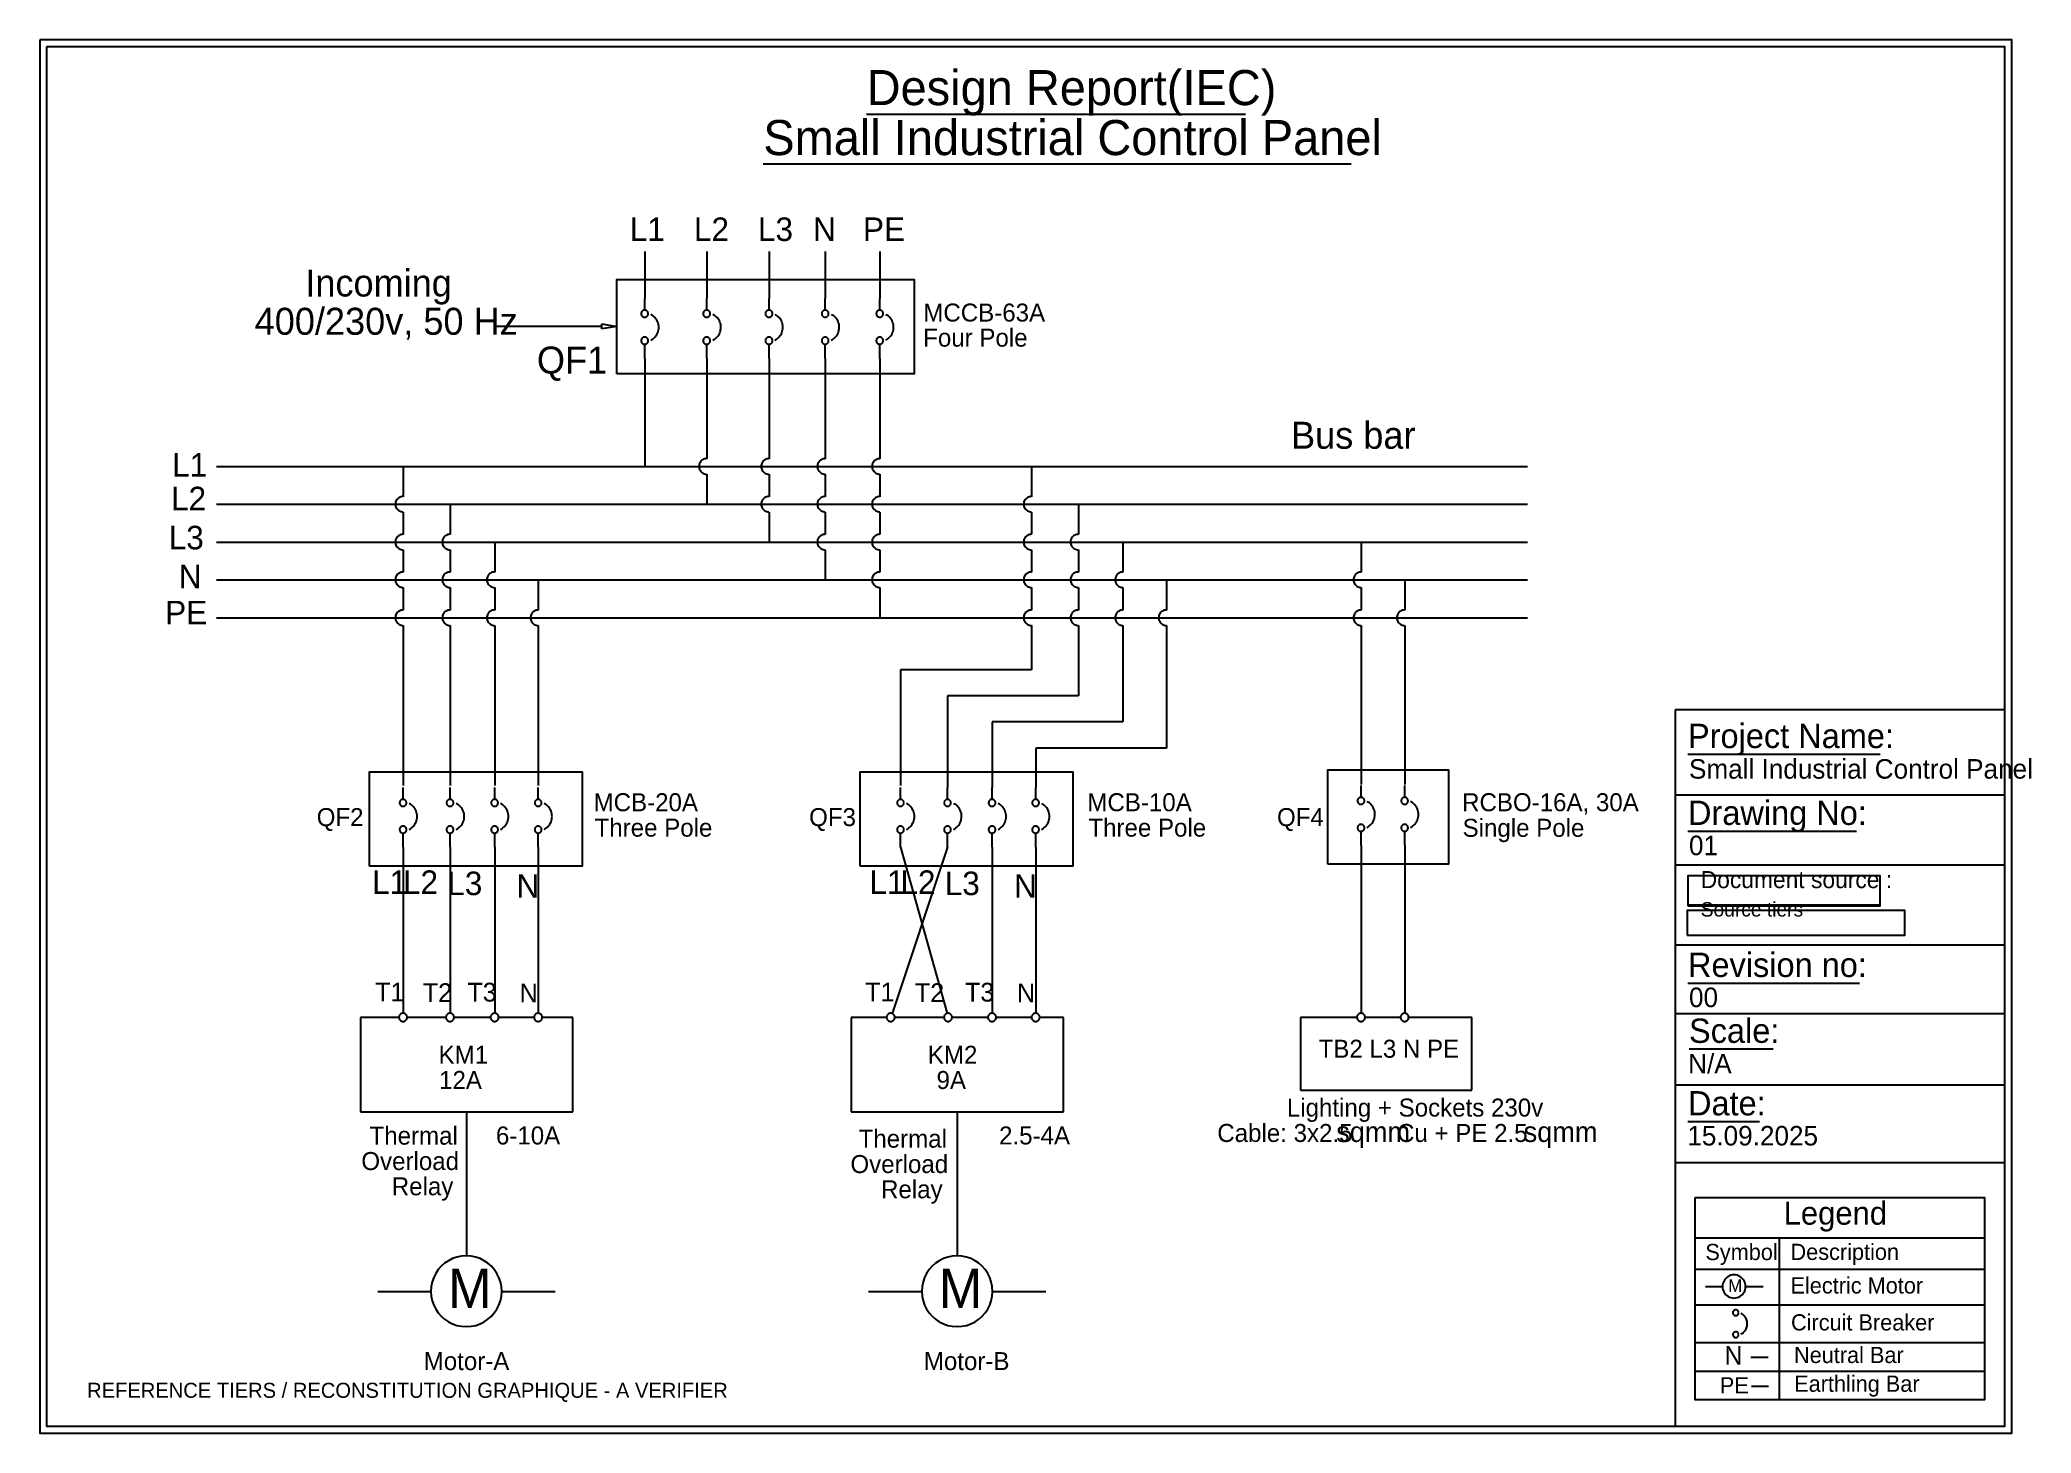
# Model space of a CAD drawing. Header units: millimetres. Extents: x 7 to 1198, y 4 to 838.
import ezdxf

# ---------------------------------------------------------------- set-up
doc = ezdxf.new("R2010")
doc.units = ezdxf.units.MM
for name, color, linetype in [('Boites', 7, 'Continuous'), ('Bordure', 7, 'Continuous'), ('Cartouche', 7, 'Continuous'), ('Disjoncteurs', 7, 'Continuous'), ('Divers', 7, 'Continuous'), ('Jeu_de_barres', 7, 'Continuous'), ('Legende', 7, 'Continuous'), ('Lignes', 7, 'Continuous'), ('Moteurs', 7, 'Continuous'), ('Neutre', 7, 'Continuous'), ('Phase_L1', 7, 'Continuous'), ('Phase_L2', 7, 'Continuous'), ('Phase_L3', 7, 'Continuous'), ('Tableau_principal', 7, 'Continuous'), ('Tableau_secondaire', 7, 'Continuous'), ('Terre_PE', 7, 'Continuous'), ('Textes', 7, 'Continuous')]:
    doc.layers.add(name, color=color, linetype=linetype)

msp = doc.modelspace()

# ---------------------------------------------------------------- texts
at = {"layer": 'Textes', "true_color": 0x000000}
for s, height, p in [('Design Report(IEC)', 21.001, (501.2, 798.5)), ('Small Industrial Control Panel', 21.001, (439.4, 768.6)), ('L2', 14.09, (397.9, 717.2)), ('Incoming', 16.15, (165.5, 684)), ('400/230v, 50 Hz', 16.154, (135.2, 661.1)), ('QF1', 16.15, (304, 637.9)), ('Bus bar', 16.15, (755, 592.9)), ('L2', 14.09, (85.2, 556.1)), ('Project Name:', 14.539, (992.4, 413.8)), ('Small Industrial Control Panel', 11.676, (993, 395.5)), ('Drawing No:', 14.539, (992.4, 367.8)), ('QF2', 10.77, (172.3, 367.1)), ('QF3', 10.77, (466.8, 367.1)), ('QF4', 10.77, (746.6, 367.1)), ('01', 11.68, (993, 349.7)), ('L2', 14.09, (223.9, 326.5)), ('L2', 14.09, (521.4, 326.5)), ('Revision no:', 14.539, (992.4, 276.8)), ('T2', 11.27, (235.7, 261.8)), ('T1', 11.27, (500.3, 262.2)), ('N', 11.3, (591.1, 261.6)), ('00', 11.68, (993, 258.8)), ('Scale:', 14.54, (993, 237.4)), ('TB2 L3 N PE', 10.77, (771.5, 228.5)), ('KM1', 10.77, (245.2, 224.9)), ('KM2', 10.77, (537.8, 224.9)), ('N/A', 11.68, (992.5, 219.1)), ('12A', 10.77, (245.5, 209.8)), ('9A', 10.77, (543, 209.8)), ('Lighting + Sockets 230v', 10.77, (752.5, 193.3)), ('Date:', 14.54, (992.4, 194)), ('Thermal', 10.77, (203.9, 176.5)), ('6-10A', 10.77, (279.5, 176.6)), ('Thermal', 10.77, (496.4, 174.7)), ('2.5-4A', 10.77, (580.4, 176.6)), ('Cable: 3x2.5', 10.77, (710.9, 178.1)), ('sqmm', 12.14, (782, 178.1)), ('Cu + PE 2.5', 10.77, (818.4, 178.1)), ('sqmm', 12.14, (894.1, 178.1)), ('15.09.2025', 11.68, (992, 176)), ('Overload', 10.77, (199, 161.3)), ('Overload', 10.77, (491.5, 159.5)), ('Relay', 10.77, (217.2, 146.2)), ('Relay', 10.77, (509.8, 144.4)), ('Legend', 13.86, (1049.6, 128.6)), ('Symbol', 9.7, (1002.8, 107.4)), ('Description', 9.702, (1053.7, 107.5)), ('M', 23.4, (250.8, 78.8)), ('M', 23.4, (544.3, 78.8)), ('M', 7.6, (1016.4, 88.4)), ('Electric Motor', 9.702, (1053.7, 87.4)), ('Circuit Breaker', 9.702, (1054, 65.3)), ('Motor-A', 10.77, (236.3, 41.6)), ('Motor-B', 10.77, (535.4, 41.6)), ('N', 11.2, (1014.2, 44.8)), ('Neutral Bar', 9.702, (1055.8, 45.8)), ('Earthling Bar', 9.702, (1055.9, 28.6))]:
    msp.add_text(s, height=height, dxfattribs=at).set_placement(p)
at = {"layer": 'Textes', "true_color": 0x950000}
for s, height, p in [('L1', 14.09, (359.5, 717.2)), ('L1', 14.09, (85.9, 576.2)), ('L1', 14.09, (205.4, 326.5)), ('L1', 14.09, (502.9, 326.5)), ('T1', 11.27, (207.2, 262.2))]:
    msp.add_text(s, height=height, dxfattribs=at).set_placement(p)
at = {"layer": 'Textes', "true_color": 0x636466}
for s, height, p in [('L3', 14.09, (436.2, 717.2)), ('L3', 14.09, (83.8, 532.7)), ('L3', 14.09, (250.4, 325.8)), ('L3', 14.09, (547.9, 325.8)), ('T3', 11.27, (262.4, 262.1)), ('T3', 11.27, (560, 262.1))]:
    msp.add_text(s, height=height, dxfattribs=at).set_placement(p)
at = {"layer": 'Textes', "true_color": 0x0000ff}
for height, p in [(14.1, (469.1, 717.2)), (14.1, (89.8, 509.4)), (14.1, (291.8, 324.2)), (14.1, (589.3, 324.2)), (11.3, (293.6, 261.6))]:
    msp.add_text('N', height=height, dxfattribs=at).set_placement(p)
at = {"layer": 'Textes', "true_color": 0x00ff00}
for height, p in [(14.09, (499, 717.2)), (14.09, (81.7, 487.8)), (9.76, (1011.4, 27.6))]:
    msp.add_text('PE', height=height, dxfattribs=at).set_placement(p)
at = {"layer": 'Textes', "true_color": 0x991b1e}
for s, p in [('MCCB-63A', (535.1, 669)), ('Four Pole', (535, 654)), ('MCB-20A', (337.9, 376)), ('MCB-10A', (633.2, 376)), ('RCBO-16A, 30A', (857.3, 376)), ('Three Pole', (338.5, 360.8)), ('Three Pole', (633.8, 360.8)), ('Single Pole', (857.6, 360.7))]:
    msp.add_text(s, height=10.77, dxfattribs=at).set_placement(p)
at = {"layer": 'Textes', "true_color": 0x1a1a1a}
msp.add_text('Document source :', height=10.2, dxfattribs=at).set_placement((1000, 330))
at = {"layer": 'Textes', "true_color": 0x383838}
msp.add_text('Source tiers', height=8.585, dxfattribs=at).set_placement((1000, 313))
at = {"layer": 'Textes', "true_color": 0xff0000}
msp.add_text('T2', height=11.27, dxfattribs=at).set_placement((530, 261.8))
at = {"layer": 'Textes', "color": 8}
msp.add_text('REFERENCE TIERS / RECONSTITUTION GRAPHIQUE - A VERIFIER', height=9, dxfattribs=at).set_placement((35, 25))

# ---------------------------------------------------------------- linework, layer by layer
at = {"layer": 'Boites', "true_color": 0x545454}
for points in [[(6.7, 837.6), (6.7, 3.8), (1186, 3.8), (1186, 837.6)], [(10.8, 833.4), (10.8, 8), (1181.9, 8), (1181.9, 833.4)]]:
    msp.add_lwpolyline(points, close=True, dxfattribs=at)
at = {"layer": 'Bordure', "true_color": 0x000000}
for p, q in [((405.6, 711), (405.6, 682.9)), ((405.6, 647), (405.6, 618.8)), ((405.6, 618.8), (405.6, 586.8)), ((405.6, 577.7), (405.6, 559.7))]:
    msp.add_line(p, q, dxfattribs=at)
at = {"layer": 'Bordure', "true_color": 0x00ff00}
for p, q in [((509, 577.7), (509, 564.2)), ((509, 555), (509, 541.7)), ((509, 532.4), (509, 519)), ((509, 509.8), (509, 491.8))]:
    msp.add_line(p, q, dxfattribs=at)
at = {"layer": 'Bordure', "true_color": 0x000000}
for points in [[(405.5, 586.9), (404.9, 586.9), (404.3, 586.8), (403.7, 586.6), (403.2, 586.3), (402.7, 586), (402.3, 585.6), (401.9, 585.1), (401.6, 584.6), (401.3, 584.1), (401.1, 583.5), (401, 582.9), (400.9, 582.3)], [(400.9, 582.3), (401, 581.7), (401.1, 581.1), (401.3, 580.5), (401.6, 580), (401.9, 579.5), (402.3, 579), (402.7, 578.6), (403.2, 578.3), (403.7, 578), (404.3, 577.8), (404.9, 577.7), (405.5, 577.7)], [(822.9, 255.1), (822.6, 255.1), (822.2, 255), (821.9, 254.9), (821.7, 254.8), (821.4, 254.6), (821.2, 254.4), (821, 254.2), (820.8, 253.9), (820.6, 253.6), (820.5, 253.3), (820.5, 253), (820.4, 252.7)], [(820.4, 252.7), (820.5, 252.3), (820.5, 252), (820.6, 251.7), (820.8, 251.4), (821, 251.2), (821.2, 250.9), (821.4, 250.7), (821.7, 250.5), (821.9, 250.4), (822.2, 250.3), (822.6, 250.2), (822.9, 250.2)], [(825.4, 252.7), (825.3, 253), (825.3, 253.3), (825.2, 253.6), (825, 253.9), (824.8, 254.2), (824.6, 254.4), (824.4, 254.6), (824.1, 254.8), (823.9, 254.9), (823.6, 255), (823.2, 255.1), (822.9, 255.1)], [(822.9, 250.2), (823.2, 250.2), (823.6, 250.3), (823.9, 250.4), (824.1, 250.5), (824.4, 250.7), (824.6, 250.9), (824.8, 251.2), (825, 251.4), (825.2, 251.7), (825.3, 252), (825.3, 252.3), (825.4, 252.7)]]:
    msp.add_lwpolyline(points, dxfattribs=at)
at = {"layer": 'Bordure', "true_color": 0x00ff00}
for points in [[(509, 586.9), (508.4, 586.9), (507.8, 586.8), (507.2, 586.6), (506.6, 586.3), (506.2, 586), (505.7, 585.6), (505.3, 585.1), (505, 584.6), (504.7, 584.1), (504.5, 583.5), (504.4, 582.9), (504.4, 582.3)], [(504.4, 582.3), (504.4, 581.7), (504.5, 581.1), (504.7, 580.5), (505, 580), (505.3, 579.5), (505.7, 579), (506.2, 578.6), (506.6, 578.3), (507.2, 578), (507.8, 577.8), (508.4, 577.7), (509, 577.7)], [(509, 564.4), (508.4, 564.3), (507.8, 564.2), (507.2, 564), (506.6, 563.7), (506.2, 563.4), (505.7, 563), (505.3, 562.6), (505, 562.1), (504.7, 561.5), (504.5, 561), (504.4, 560.4), (504.4, 559.7)], [(504.4, 559.7), (504.4, 559.1), (504.5, 558.5), (504.7, 557.9), (505, 557.4), (505.3, 556.9), (505.7, 556.5), (506.2, 556.1), (506.6, 555.8), (507.2, 555.5), (507.8, 555.3), (508.4, 555.2), (509, 555.1)], [(509, 541.7), (508.4, 541.6), (507.8, 541.5), (507.2, 541.3), (506.6, 541), (506.2, 540.7), (505.7, 540.3), (505.3, 539.9), (505, 539.4), (504.7, 538.9), (504.5, 538.3), (504.4, 537.7), (504.4, 537.1)], [(504.4, 537.1), (504.4, 536.4), (504.5, 535.8), (504.7, 535.3), (505, 534.7), (505.3, 534.2), (505.7, 533.8), (506.2, 533.4), (506.6, 533.1), (507.2, 532.8), (507.8, 532.6), (508.4, 532.5), (509, 532.4)], [(509, 519.1), (508.4, 519.1), (507.8, 519), (507.2, 518.8), (506.6, 518.5), (506.2, 518.2), (505.7, 517.8), (505.3, 517.3), (505, 516.8), (504.7, 516.3), (504.5, 515.7), (504.4, 515.1), (504.4, 514.5)], [(504.4, 514.5), (504.4, 513.9), (504.5, 513.3), (504.7, 512.7), (505, 512.2), (505.3, 511.7), (505.7, 511.2), (506.2, 510.8), (506.6, 510.5), (507.2, 510.2), (507.8, 510), (508.4, 509.9), (509, 509.9)]]:
    msp.add_lwpolyline(points, dxfattribs=at)
at = {"layer": 'Bordure', "true_color": 0x0000ff}
for points in [[(796.9, 255.1), (796.5, 255.1), (796.2, 255), (795.9, 254.9), (795.6, 254.8), (795.4, 254.6), (795.1, 254.4), (794.9, 254.2), (794.7, 253.9), (794.6, 253.6), (794.5, 253.3), (794.4, 253), (794.4, 252.7)], [(794.4, 252.7), (794.4, 252.3), (794.5, 252), (794.6, 251.7), (794.7, 251.4), (794.9, 251.2), (795.1, 250.9), (795.4, 250.7), (795.6, 250.5), (795.9, 250.4), (796.2, 250.3), (796.5, 250.2), (796.9, 250.2)], [(799.3, 252.7), (799.3, 253), (799.2, 253.3), (799.1, 253.6), (799, 253.9), (798.8, 254.2), (798.6, 254.4), (798.4, 254.6), (798.1, 254.8), (797.8, 254.9), (797.5, 255), (797.2, 255.1), (796.9, 255.1)], [(796.9, 250.2), (797.2, 250.2), (797.5, 250.3), (797.8, 250.4), (798.1, 250.5), (798.4, 250.7), (798.6, 250.9), (798.8, 251.2), (799, 251.4), (799.1, 251.7), (799.2, 252), (799.3, 252.3), (799.3, 252.7)]]:
    msp.add_lwpolyline(points, dxfattribs=at)
at = {"layer": 'Cartouche', "true_color": 0x000000}
for p, q in [((1181.9, 436.6), (984.8, 436.6)), ((984.8, 436.6), (984.8, 8)), ((984.8, 385.9), (1181.9, 385.9)), ((984.8, 344), (1181.9, 344)), ((984.8, 296), (1181.9, 296)), ((984.8, 255), (1181.9, 255)), ((984.8, 212.2), (1181.9, 212.2)), ((984.8, 165.8), (1181.9, 165.8))]:
    msp.add_line(p, q, dxfattribs=at)
at = {"layer": 'Disjoncteurs', "true_color": 0xcd6928}
for p, q in [((368.5, 675.7), (368.5, 682.9)), ((405.6, 675.7), (405.6, 682.9)), ((442.8, 675.7), (442.8, 682.9)), ((476.4, 675.7), (476.4, 682.9)), ((509, 675.7), (509, 682.9)), ((368.5, 647), (368.5, 655.3)), ((405.6, 647), (405.6, 655.3)), ((442.8, 647), (442.8, 655.3)), ((476.4, 647), (476.4, 655.3)), ((509, 647), (509, 655.3)), ((224, 383.2), (224, 390.2)), ((252.1, 383.2), (252.1, 390.2)), ((278.8, 383.2), (278.8, 390.2)), ((304.8, 383.2), (304.8, 390.2)), ((521.5, 383.2), (521.5, 390.2)), ((549.6, 383.2), (549.6, 390.2)), ((576.2, 383.2), (576.2, 390.2)), ((602.3, 383.2), (602.3, 390.2)), ((796.9, 384.2), (796.9, 391.4)), ((823, 384.2), (823, 391.4)), ((224, 354.5), (224, 362.8)), ((252.1, 354.5), (252.1, 362.8)), ((278.8, 354.5), (278.8, 362.8)), ((304.8, 354.5), (304.8, 362.8)), ((521.5, 354.5), (521.5, 362.8)), ((549.6, 354.5), (549.6, 362.8)), ((576.2, 354.5), (576.2, 362.8)), ((602.3, 354.5), (602.3, 362.8)), ((796.9, 355.6), (796.9, 363.8)), ((823, 355.6), (823, 363.8))]:
    msp.add_line(p, q, dxfattribs=at)
at = {"layer": 'Disjoncteurs', "true_color": 0xff3f00}
for points in [[(368.5, 675.8), (368.2, 675.8), (367.9, 675.8), (367.6, 675.7), (367.4, 675.6), (367.2, 675.4), (367, 675.2), (366.8, 675), (366.6, 674.8), (366.5, 674.6), (366.4, 674.3), (366.4, 674), (366.4, 673.7)], [(368.5, 675.8), (368.2, 675.8), (367.9, 675.8), (367.6, 675.7), (367.4, 675.6), (367.2, 675.4), (367, 675.2), (366.8, 675), (366.6, 674.8), (366.5, 674.6), (366.4, 674.3), (366.4, 674), (366.4, 673.7)], [(366.4, 673.7), (366.4, 673.5), (366.4, 673.2), (366.5, 672.9), (366.6, 672.7), (366.8, 672.5), (367, 672.3), (367.2, 672.1), (367.4, 671.9), (367.6, 671.8), (367.9, 671.7), (368.2, 671.7), (368.5, 671.6)], [(366.4, 673.7), (366.4, 673.5), (366.4, 673.2), (366.5, 672.9), (366.6, 672.7), (366.8, 672.5), (367, 672.3), (367.2, 672.1), (367.4, 671.9), (367.6, 671.8), (367.9, 671.7), (368.2, 671.7), (368.5, 671.6)], [(370.6, 673.7), (370.5, 674), (370.5, 674.3), (370.4, 674.6), (370.3, 674.8), (370.1, 675), (369.9, 675.2), (369.7, 675.4), (369.5, 675.6), (369.3, 675.7), (369, 675.8), (368.7, 675.8), (368.5, 675.8)], [(370.6, 673.7), (370.5, 674), (370.5, 674.3), (370.4, 674.6), (370.3, 674.8), (370.1, 675), (369.9, 675.2), (369.7, 675.4), (369.5, 675.6), (369.3, 675.7), (369, 675.8), (368.7, 675.8), (368.5, 675.8)], [(368.5, 671.6), (368.7, 671.7), (369, 671.7), (369.3, 671.8), (369.5, 671.9), (369.7, 672.1), (369.9, 672.3), (370.1, 672.5), (370.3, 672.7), (370.4, 672.9), (370.5, 673.2), (370.5, 673.5), (370.6, 673.7)], [(368.5, 671.6), (368.7, 671.7), (369, 671.7), (369.3, 671.8), (369.5, 671.9), (369.7, 672.1), (369.9, 672.3), (370.1, 672.5), (370.3, 672.7), (370.4, 672.9), (370.5, 673.2), (370.5, 673.5), (370.6, 673.7)], [(376.9, 665.6), (376.9, 666.4), (376.8, 667.2), (376.6, 667.9), (376.3, 668.7), (376, 669.4), (375.7, 670.1), (375.2, 670.7), (374.7, 671.4), (374.2, 671.9), (373.6, 672.4), (372.9, 672.9), (372.2, 673.3)], [(405.5, 675.8), (405.3, 675.8), (405, 675.8), (404.7, 675.7), (404.5, 675.6), (404.3, 675.4), (404.1, 675.2), (403.9, 675), (403.7, 674.8), (403.6, 674.6), (403.5, 674.3), (403.5, 674), (403.4, 673.7)], [(405.5, 675.8), (405.3, 675.8), (405, 675.8), (404.7, 675.7), (404.5, 675.6), (404.3, 675.4), (404.1, 675.2), (403.9, 675), (403.7, 674.8), (403.6, 674.6), (403.5, 674.3), (403.5, 674), (403.4, 673.7)], [(403.4, 673.7), (403.5, 673.5), (403.5, 673.2), (403.6, 672.9), (403.7, 672.7), (403.9, 672.5), (404.1, 672.3), (404.3, 672.1), (404.5, 671.9), (404.7, 671.8), (405, 671.7), (405.3, 671.7), (405.5, 671.6)], [(403.4, 673.7), (403.5, 673.5), (403.5, 673.2), (403.6, 672.9), (403.7, 672.7), (403.9, 672.5), (404.1, 672.3), (404.3, 672.1), (404.5, 671.9), (404.7, 671.8), (405, 671.7), (405.3, 671.7), (405.5, 671.6)], [(407.6, 673.7), (407.6, 674), (407.6, 674.3), (407.5, 674.6), (407.4, 674.8), (407.2, 675), (407, 675.2), (406.8, 675.4), (406.6, 675.6), (406.4, 675.7), (406.1, 675.8), (405.8, 675.8), (405.5, 675.8)], [(407.6, 673.7), (407.6, 674), (407.6, 674.3), (407.5, 674.6), (407.4, 674.8), (407.2, 675), (407, 675.2), (406.8, 675.4), (406.6, 675.6), (406.4, 675.7), (406.1, 675.8), (405.8, 675.8), (405.5, 675.8)], [(405.5, 671.6), (405.8, 671.7), (406.1, 671.7), (406.4, 671.8), (406.6, 671.9), (406.8, 672.1), (407, 672.3), (407.2, 672.5), (407.4, 672.7), (407.5, 672.9), (407.6, 673.2), (407.6, 673.5), (407.6, 673.7)], [(405.5, 671.6), (405.8, 671.7), (406.1, 671.7), (406.4, 671.8), (406.6, 671.9), (406.8, 672.1), (407, 672.3), (407.2, 672.5), (407.4, 672.7), (407.5, 672.9), (407.6, 673.2), (407.6, 673.5), (407.6, 673.7)], [(414, 665.6), (414, 666.4), (413.9, 667.2), (413.7, 667.9), (413.4, 668.7), (413.1, 669.4), (412.7, 670.1), (412.3, 670.7), (411.8, 671.4), (411.3, 671.9), (410.7, 672.4), (410, 672.9), (409.3, 673.3)], [(442.7, 675.8), (442.5, 675.8), (442.2, 675.8), (441.9, 675.7), (441.7, 675.6), (441.5, 675.4), (441.3, 675.2), (441.1, 675), (440.9, 674.8), (440.8, 674.6), (440.7, 674.3), (440.7, 674), (440.6, 673.7)], [(442.7, 675.8), (442.5, 675.8), (442.2, 675.8), (441.9, 675.7), (441.7, 675.6), (441.5, 675.4), (441.3, 675.2), (441.1, 675), (440.9, 674.8), (440.8, 674.6), (440.7, 674.3), (440.7, 674), (440.6, 673.7)], [(440.6, 673.7), (440.7, 673.5), (440.7, 673.2), (440.8, 672.9), (440.9, 672.7), (441.1, 672.5), (441.3, 672.3), (441.5, 672.1), (441.7, 671.9), (441.9, 671.8), (442.2, 671.7), (442.5, 671.7), (442.7, 671.6)], [(440.6, 673.7), (440.7, 673.5), (440.7, 673.2), (440.8, 672.9), (440.9, 672.7), (441.1, 672.5), (441.3, 672.3), (441.5, 672.1), (441.7, 671.9), (441.9, 671.8), (442.2, 671.7), (442.5, 671.7), (442.7, 671.6)], [(444.8, 673.7), (444.8, 674), (444.8, 674.3), (444.7, 674.6), (444.6, 674.8), (444.4, 675), (444.2, 675.2), (444, 675.4), (443.8, 675.6), (443.6, 675.7), (443.3, 675.8), (443, 675.8), (442.7, 675.8)], [(444.8, 673.7), (444.8, 674), (444.8, 674.3), (444.7, 674.6), (444.6, 674.8), (444.4, 675), (444.2, 675.2), (444, 675.4), (443.8, 675.6), (443.6, 675.7), (443.3, 675.8), (443, 675.8), (442.7, 675.8)], [(442.7, 671.6), (443, 671.7), (443.3, 671.7), (443.6, 671.8), (443.8, 671.9), (444, 672.1), (444.2, 672.3), (444.4, 672.5), (444.6, 672.7), (444.7, 672.9), (444.8, 673.2), (444.8, 673.5), (444.8, 673.7)], [(442.7, 671.6), (443, 671.7), (443.3, 671.7), (443.6, 671.8), (443.8, 671.9), (444, 672.1), (444.2, 672.3), (444.4, 672.5), (444.6, 672.7), (444.7, 672.9), (444.8, 673.2), (444.8, 673.5), (444.8, 673.7)], [(451.1, 665.6), (451, 666.4), (450.9, 667.2), (450.8, 667.9), (450.5, 668.7), (450.2, 669.4), (449.8, 670.1), (449.4, 670.7), (448.9, 671.4), (448.3, 671.9), (447.7, 672.4), (447.1, 672.9), (446.4, 673.3)], [(476.3, 675.8), (476.1, 675.8), (475.8, 675.8), (475.5, 675.7), (475.3, 675.6), (475.1, 675.4), (474.9, 675.2), (474.7, 675), (474.5, 674.8), (474.4, 674.6), (474.3, 674.3), (474.3, 674), (474.2, 673.7)], [(476.3, 675.8), (476.1, 675.8), (475.8, 675.8), (475.5, 675.7), (475.3, 675.6), (475.1, 675.4), (474.9, 675.2), (474.7, 675), (474.5, 674.8), (474.4, 674.6), (474.3, 674.3), (474.3, 674), (474.2, 673.7)], [(474.2, 673.7), (474.3, 673.5), (474.3, 673.2), (474.4, 672.9), (474.5, 672.7), (474.7, 672.5), (474.9, 672.3), (475.1, 672.1), (475.3, 671.9), (475.5, 671.8), (475.8, 671.7), (476.1, 671.7), (476.3, 671.6)], [(474.2, 673.7), (474.3, 673.5), (474.3, 673.2), (474.4, 672.9), (474.5, 672.7), (474.7, 672.5), (474.9, 672.3), (475.1, 672.1), (475.3, 671.9), (475.5, 671.8), (475.8, 671.7), (476.1, 671.7), (476.3, 671.6)], [(478.4, 673.7), (478.4, 674), (478.4, 674.3), (478.3, 674.6), (478.2, 674.8), (478, 675), (477.8, 675.2), (477.6, 675.4), (477.4, 675.6), (477.2, 675.7), (476.9, 675.8), (476.6, 675.8), (476.3, 675.8)], [(478.4, 673.7), (478.4, 674), (478.4, 674.3), (478.3, 674.6), (478.2, 674.8), (478, 675), (477.8, 675.2), (477.6, 675.4), (477.4, 675.6), (477.2, 675.7), (476.9, 675.8), (476.6, 675.8), (476.3, 675.8)], [(476.3, 671.6), (476.6, 671.7), (476.9, 671.7), (477.2, 671.8), (477.4, 671.9), (477.6, 672.1), (477.8, 672.3), (478, 672.5), (478.2, 672.7), (478.3, 672.9), (478.4, 673.2), (478.4, 673.5), (478.4, 673.7)], [(476.3, 671.6), (476.6, 671.7), (476.9, 671.7), (477.2, 671.8), (477.4, 671.9), (477.6, 672.1), (477.8, 672.3), (478, 672.5), (478.2, 672.7), (478.3, 672.9), (478.4, 673.2), (478.4, 673.5), (478.4, 673.7)], [(484.8, 665.6), (484.8, 666.4), (484.7, 667.2), (484.5, 667.9), (484.2, 668.7), (483.9, 669.4), (483.5, 670.1), (483.1, 670.7), (482.6, 671.4), (482.1, 671.9), (481.5, 672.4), (480.8, 672.9), (480.1, 673.3)], [(509, 675.8), (508.7, 675.8), (508.4, 675.8), (508.2, 675.7), (507.9, 675.6), (507.7, 675.4), (507.5, 675.2), (507.3, 675), (507.2, 674.8), (507, 674.6), (507, 674.3), (506.9, 674), (506.9, 673.7)], [(509, 675.8), (508.7, 675.8), (508.4, 675.8), (508.2, 675.7), (507.9, 675.6), (507.7, 675.4), (507.5, 675.2), (507.3, 675), (507.2, 674.8), (507, 674.6), (507, 674.3), (506.9, 674), (506.9, 673.7)], [(506.9, 673.7), (506.9, 673.5), (507, 673.2), (507, 672.9), (507.2, 672.7), (507.3, 672.5), (507.5, 672.3), (507.7, 672.1), (507.9, 671.9), (508.2, 671.8), (508.4, 671.7), (508.7, 671.7), (509, 671.6)], [(506.9, 673.7), (506.9, 673.5), (507, 673.2), (507, 672.9), (507.2, 672.7), (507.3, 672.5), (507.5, 672.3), (507.7, 672.1), (507.9, 671.9), (508.2, 671.8), (508.4, 671.7), (508.7, 671.7), (509, 671.6)], [(511.1, 673.7), (511.1, 674), (511, 674.3), (510.9, 674.6), (510.8, 674.8), (510.6, 675), (510.5, 675.2), (510.3, 675.4), (510, 675.6), (509.8, 675.7), (509.5, 675.8), (509.3, 675.8), (509, 675.8)], [(511.1, 673.7), (511.1, 674), (511, 674.3), (510.9, 674.6), (510.8, 674.8), (510.6, 675), (510.5, 675.2), (510.3, 675.4), (510, 675.6), (509.8, 675.7), (509.5, 675.8), (509.3, 675.8), (509, 675.8)], [(509, 671.6), (509.3, 671.7), (509.5, 671.7), (509.8, 671.8), (510, 671.9), (510.3, 672.1), (510.5, 672.3), (510.6, 672.5), (510.8, 672.7), (510.9, 672.9), (511, 673.2), (511.1, 673.5), (511.1, 673.7)], [(509, 671.6), (509.3, 671.7), (509.5, 671.7), (509.8, 671.8), (510, 671.9), (510.3, 672.1), (510.5, 672.3), (510.6, 672.5), (510.8, 672.7), (510.9, 672.9), (511, 673.2), (511.1, 673.5), (511.1, 673.7)], [(517.3, 665.6), (517.3, 666.4), (517.2, 667.2), (517, 667.9), (516.7, 668.7), (516.4, 669.4), (516.1, 670.1), (515.6, 670.7), (515.1, 671.4), (514.6, 671.9), (514, 672.4), (513.3, 672.9), (512.6, 673.3)], [(368.5, 659.6), (368.2, 659.6), (367.9, 659.6), (367.6, 659.5), (367.4, 659.4), (367.2, 659.2), (367, 659), (366.8, 658.8), (366.6, 658.6), (366.5, 658.4), (366.4, 658.1), (366.4, 657.8), (366.4, 657.5)], [(366.4, 657.5), (366.4, 657.3), (366.4, 657), (366.5, 656.7), (366.6, 656.5), (366.8, 656.3), (367, 656.1), (367.2, 655.9), (367.4, 655.7), (367.6, 655.6), (367.9, 655.5), (368.2, 655.5), (368.5, 655.4)], [(370.6, 657.5), (370.5, 657.8), (370.5, 658.1), (370.4, 658.4), (370.3, 658.6), (370.1, 658.8), (369.9, 659), (369.7, 659.2), (369.5, 659.4), (369.3, 659.5), (369, 659.6), (368.7, 659.6), (368.5, 659.6)], [(368.5, 655.4), (368.7, 655.5), (369, 655.5), (369.3, 655.6), (369.5, 655.7), (369.7, 655.9), (369.9, 656.1), (370.1, 656.3), (370.3, 656.5), (370.4, 656.7), (370.5, 657), (370.5, 657.3), (370.6, 657.5)], [(372.2, 657.8), (372.9, 658.2), (373.5, 658.7), (374.1, 659.2), (374.7, 659.8), (375.2, 660.4), (375.6, 661), (376, 661.7), (376.3, 662.4), (376.6, 663.2), (376.8, 664), (376.9, 664.7), (376.9, 665.6)], [(405.5, 659.6), (405.3, 659.6), (405, 659.6), (404.7, 659.5), (404.5, 659.4), (404.3, 659.2), (404.1, 659), (403.9, 658.8), (403.7, 658.6), (403.6, 658.4), (403.5, 658.1), (403.5, 657.8), (403.4, 657.5)], [(403.4, 657.5), (403.5, 657.3), (403.5, 657), (403.6, 656.7), (403.7, 656.5), (403.9, 656.3), (404.1, 656.1), (404.3, 655.9), (404.5, 655.7), (404.7, 655.6), (405, 655.5), (405.3, 655.5), (405.5, 655.4)], [(407.6, 657.5), (407.6, 657.8), (407.6, 658.1), (407.5, 658.4), (407.4, 658.6), (407.2, 658.8), (407, 659), (406.8, 659.2), (406.6, 659.4), (406.4, 659.5), (406.1, 659.6), (405.8, 659.6), (405.5, 659.6)], [(405.5, 655.4), (405.8, 655.5), (406.1, 655.5), (406.4, 655.6), (406.6, 655.7), (406.8, 655.9), (407, 656.1), (407.2, 656.3), (407.4, 656.5), (407.5, 656.7), (407.6, 657), (407.6, 657.3), (407.6, 657.5)], [(409.2, 657.8), (410, 658.2), (410.6, 658.7), (411.2, 659.2), (411.8, 659.8), (412.3, 660.4), (412.7, 661), (413.1, 661.7), (413.4, 662.4), (413.7, 663.2), (413.8, 664), (414, 664.7), (414, 665.6)], [(442.7, 659.6), (442.5, 659.6), (442.2, 659.6), (441.9, 659.5), (441.7, 659.4), (441.5, 659.2), (441.3, 659), (441.1, 658.8), (440.9, 658.6), (440.8, 658.4), (440.7, 658.1), (440.7, 657.8), (440.6, 657.5)], [(440.6, 657.5), (440.7, 657.3), (440.7, 657), (440.8, 656.7), (440.9, 656.5), (441.1, 656.3), (441.3, 656.1), (441.5, 655.9), (441.7, 655.7), (441.9, 655.6), (442.2, 655.5), (442.5, 655.5), (442.7, 655.4)], [(444.8, 657.5), (444.8, 657.8), (444.8, 658.1), (444.7, 658.4), (444.6, 658.6), (444.4, 658.8), (444.2, 659), (444, 659.2), (443.8, 659.4), (443.6, 659.5), (443.3, 659.6), (443, 659.6), (442.7, 659.6)], [(442.7, 655.4), (443, 655.5), (443.3, 655.5), (443.6, 655.6), (443.8, 655.7), (444, 655.9), (444.2, 656.1), (444.4, 656.3), (444.6, 656.5), (444.7, 656.7), (444.8, 657), (444.8, 657.3), (444.8, 657.5)], [(446.3, 657.8), (447, 658.2), (447.7, 658.7), (448.3, 659.2), (448.8, 659.8), (449.3, 660.4), (449.8, 661), (450.2, 661.7), (450.5, 662.4), (450.7, 663.2), (450.9, 664), (451, 664.7), (451.1, 665.6)], [(476.3, 659.6), (476.1, 659.6), (475.8, 659.6), (475.5, 659.5), (475.3, 659.4), (475.1, 659.2), (474.9, 659), (474.7, 658.8), (474.5, 658.6), (474.4, 658.4), (474.3, 658.1), (474.3, 657.8), (474.2, 657.5)], [(474.2, 657.5), (474.3, 657.3), (474.3, 657), (474.4, 656.7), (474.5, 656.5), (474.7, 656.3), (474.9, 656.1), (475.1, 655.9), (475.3, 655.7), (475.5, 655.6), (475.8, 655.5), (476.1, 655.5), (476.3, 655.4)], [(478.4, 657.5), (478.4, 657.8), (478.4, 658.1), (478.3, 658.4), (478.2, 658.6), (478, 658.8), (477.8, 659), (477.6, 659.2), (477.4, 659.4), (477.2, 659.5), (476.9, 659.6), (476.6, 659.6), (476.3, 659.6)], [(476.3, 655.4), (476.6, 655.5), (476.9, 655.5), (477.2, 655.6), (477.4, 655.7), (477.6, 655.9), (477.8, 656.1), (478, 656.3), (478.2, 656.5), (478.3, 656.7), (478.4, 657), (478.4, 657.3), (478.4, 657.5)], [(480, 657.8), (480.8, 658.2), (481.4, 658.7), (482, 659.2), (482.6, 659.8), (483.1, 660.4), (483.5, 661), (483.9, 661.7), (484.2, 662.4), (484.5, 663.2), (484.6, 664), (484.8, 664.7), (484.8, 665.6)], [(509, 659.6), (508.7, 659.6), (508.4, 659.6), (508.2, 659.5), (507.9, 659.4), (507.7, 659.2), (507.5, 659), (507.3, 658.8), (507.2, 658.6), (507, 658.4), (507, 658.1), (506.9, 657.8), (506.9, 657.5)], [(506.9, 657.5), (506.9, 657.3), (507, 657), (507, 656.7), (507.2, 656.5), (507.3, 656.3), (507.5, 656.1), (507.7, 655.9), (507.9, 655.7), (508.2, 655.6), (508.4, 655.5), (508.7, 655.5), (509, 655.4)], [(511.1, 657.5), (511.1, 657.8), (511, 658.1), (510.9, 658.4), (510.8, 658.6), (510.6, 658.8), (510.5, 659), (510.3, 659.2), (510, 659.4), (509.8, 659.5), (509.5, 659.6), (509.3, 659.6), (509, 659.6)], [(509, 655.4), (509.3, 655.5), (509.5, 655.5), (509.8, 655.6), (510, 655.7), (510.3, 655.9), (510.5, 656.1), (510.6, 656.3), (510.8, 656.5), (510.9, 656.7), (511, 657), (511.1, 657.3), (511.1, 657.5)], [(512.6, 657.8), (513.3, 658.2), (513.9, 658.7), (514.5, 659.2), (515.1, 659.8), (515.6, 660.4), (516, 661), (516.4, 661.7), (516.7, 662.4), (517, 663.2), (517.2, 664), (517.3, 664.7), (517.3, 665.6)], [(224, 383.2), (223.7, 383.1), (223.4, 383.1), (223.2, 383), (222.9, 382.9), (222.7, 382.7), (222.5, 382.5), (222.3, 382.3), (222.2, 382.1), (222, 381.9), (222, 381.6), (221.9, 381.3), (221.9, 381.1)], [(224, 383.2), (223.7, 383.1), (223.4, 383.1), (223.2, 383), (222.9, 382.9), (222.7, 382.7), (222.5, 382.5), (222.3, 382.3), (222.2, 382.1), (222, 381.9), (222, 381.6), (221.9, 381.3), (221.9, 381.1)], [(226.1, 381.1), (226.1, 381.3), (226, 381.6), (225.9, 381.9), (225.8, 382.1), (225.6, 382.3), (225.5, 382.5), (225.3, 382.7), (225, 382.9), (224.8, 383), (224.5, 383.1), (224.3, 383.1), (224, 383.2)], [(226.1, 381.1), (226.1, 381.3), (226, 381.6), (225.9, 381.9), (225.8, 382.1), (225.6, 382.3), (225.5, 382.5), (225.3, 382.7), (225, 382.9), (224.8, 383), (224.5, 383.1), (224.3, 383.1), (224, 383.2)], [(252.1, 383.2), (251.8, 383.1), (251.5, 383.1), (251.2, 383), (251, 382.9), (250.8, 382.7), (250.6, 382.5), (250.4, 382.3), (250.2, 382.1), (250.1, 381.9), (250, 381.6), (250, 381.3), (250, 381.1)], [(252.1, 383.2), (251.8, 383.1), (251.5, 383.1), (251.2, 383), (251, 382.9), (250.8, 382.7), (250.6, 382.5), (250.4, 382.3), (250.2, 382.1), (250.1, 381.9), (250, 381.6), (250, 381.3), (250, 381.1)], [(254.2, 381.1), (254.1, 381.3), (254.1, 381.6), (254, 381.9), (253.9, 382.1), (253.7, 382.3), (253.5, 382.5), (253.3, 382.7), (253.1, 382.9), (252.9, 383), (252.6, 383.1), (252.3, 383.1), (252.1, 383.2)], [(254.2, 381.1), (254.1, 381.3), (254.1, 381.6), (254, 381.9), (253.9, 382.1), (253.7, 382.3), (253.5, 382.5), (253.3, 382.7), (253.1, 382.9), (252.9, 383), (252.6, 383.1), (252.3, 383.1), (252.1, 383.2)], [(278.7, 383.2), (278.4, 383.1), (278.1, 383.1), (277.9, 383), (277.6, 382.9), (277.4, 382.7), (277.2, 382.5), (277, 382.3), (276.9, 382.1), (276.8, 381.9), (276.7, 381.6), (276.6, 381.3), (276.6, 381.1)], [(278.7, 383.2), (278.4, 383.1), (278.1, 383.1), (277.9, 383), (277.6, 382.9), (277.4, 382.7), (277.2, 382.5), (277, 382.3), (276.9, 382.1), (276.8, 381.9), (276.7, 381.6), (276.6, 381.3), (276.6, 381.1)], [(280.8, 381.1), (280.8, 381.3), (280.7, 381.6), (280.6, 381.9), (280.5, 382.1), (280.4, 382.3), (280.2, 382.5), (280, 382.7), (279.8, 382.9), (279.5, 383), (279.3, 383.1), (279, 383.1), (278.7, 383.2)], [(280.8, 381.1), (280.8, 381.3), (280.7, 381.6), (280.6, 381.9), (280.5, 382.1), (280.4, 382.3), (280.2, 382.5), (280, 382.7), (279.8, 382.9), (279.5, 383), (279.3, 383.1), (279, 383.1), (278.7, 383.2)], [(304.7, 383.2), (304.5, 383.1), (304.2, 383.1), (303.9, 383), (303.7, 382.9), (303.5, 382.7), (303.3, 382.5), (303.1, 382.3), (302.9, 382.1), (302.8, 381.9), (302.7, 381.6), (302.7, 381.3), (302.6, 381.1)], [(304.7, 383.2), (304.5, 383.1), (304.2, 383.1), (303.9, 383), (303.7, 382.9), (303.5, 382.7), (303.3, 382.5), (303.1, 382.3), (302.9, 382.1), (302.8, 381.9), (302.7, 381.6), (302.7, 381.3), (302.6, 381.1)], [(306.8, 381.1), (306.8, 381.3), (306.8, 381.6), (306.7, 381.9), (306.6, 382.1), (306.4, 382.3), (306.2, 382.5), (306, 382.7), (305.8, 382.9), (305.6, 383), (305.3, 383.1), (305, 383.1), (304.7, 383.2)], [(306.8, 381.1), (306.8, 381.3), (306.8, 381.6), (306.7, 381.9), (306.6, 382.1), (306.4, 382.3), (306.2, 382.5), (306, 382.7), (305.8, 382.9), (305.6, 383), (305.3, 383.1), (305, 383.1), (304.7, 383.2)], [(521.5, 383.2), (521.2, 383.1), (520.9, 383.1), (520.6, 383), (520.4, 382.9), (520.2, 382.7), (520, 382.5), (519.8, 382.3), (519.6, 382.1), (519.5, 381.9), (519.4, 381.6), (519.4, 381.3), (519.4, 381.1)], [(521.5, 383.2), (521.2, 383.1), (520.9, 383.1), (520.6, 383), (520.4, 382.9), (520.2, 382.7), (520, 382.5), (519.8, 382.3), (519.6, 382.1), (519.5, 381.9), (519.4, 381.6), (519.4, 381.3), (519.4, 381.1)], [(523.6, 381.1), (523.5, 381.3), (523.5, 381.6), (523.4, 381.9), (523.3, 382.1), (523.1, 382.3), (522.9, 382.5), (522.7, 382.7), (522.5, 382.9), (522.3, 383), (522, 383.1), (521.7, 383.1), (521.5, 383.2)], [(523.6, 381.1), (523.5, 381.3), (523.5, 381.6), (523.4, 381.9), (523.3, 382.1), (523.1, 382.3), (522.9, 382.5), (522.7, 382.7), (522.5, 382.9), (522.3, 383), (522, 383.1), (521.7, 383.1), (521.5, 383.2)], [(549.5, 383.2), (549.3, 383.1), (549, 383.1), (548.7, 383), (548.5, 382.9), (548.3, 382.7), (548.1, 382.5), (547.9, 382.3), (547.7, 382.1), (547.6, 381.9), (547.5, 381.6), (547.5, 381.3), (547.4, 381.1)], [(549.5, 383.2), (549.3, 383.1), (549, 383.1), (548.7, 383), (548.5, 382.9), (548.3, 382.7), (548.1, 382.5), (547.9, 382.3), (547.7, 382.1), (547.6, 381.9), (547.5, 381.6), (547.5, 381.3), (547.4, 381.1)], [(551.6, 381.1), (551.6, 381.3), (551.6, 381.6), (551.5, 381.9), (551.4, 382.1), (551.2, 382.3), (551, 382.5), (550.8, 382.7), (550.6, 382.9), (550.4, 383), (550.1, 383.1), (549.8, 383.1), (549.5, 383.2)], [(551.6, 381.1), (551.6, 381.3), (551.6, 381.6), (551.5, 381.9), (551.4, 382.1), (551.2, 382.3), (551, 382.5), (550.8, 382.7), (550.6, 382.9), (550.4, 383), (550.1, 383.1), (549.8, 383.1), (549.5, 383.2)], [(576.2, 383.2), (575.9, 383.1), (575.6, 383.1), (575.4, 383), (575.1, 382.9), (574.9, 382.7), (574.7, 382.5), (574.5, 382.3), (574.4, 382.1), (574.2, 381.9), (574.2, 381.6), (574.1, 381.3), (574.1, 381.1)], [(576.2, 383.2), (575.9, 383.1), (575.6, 383.1), (575.4, 383), (575.1, 382.9), (574.9, 382.7), (574.7, 382.5), (574.5, 382.3), (574.4, 382.1), (574.2, 381.9), (574.2, 381.6), (574.1, 381.3), (574.1, 381.1)], [(578.3, 381.1), (578.3, 381.3), (578.2, 381.6), (578.1, 381.9), (578, 382.1), (577.8, 382.3), (577.7, 382.5), (577.5, 382.7), (577.2, 382.9), (577, 383), (576.7, 383.1), (576.5, 383.1), (576.2, 383.2)], [(578.3, 381.1), (578.3, 381.3), (578.2, 381.6), (578.1, 381.9), (578, 382.1), (577.8, 382.3), (577.7, 382.5), (577.5, 382.7), (577.2, 382.9), (577, 383), (576.7, 383.1), (576.5, 383.1), (576.2, 383.2)], [(602.2, 383.2), (601.9, 383.1), (601.7, 383.1), (601.4, 383), (601.2, 382.9), (600.9, 382.7), (600.7, 382.5), (600.6, 382.3), (600.4, 382.1), (600.3, 381.9), (600.2, 381.6), (600.1, 381.3), (600.1, 381.1)], [(602.2, 383.2), (601.9, 383.1), (601.7, 383.1), (601.4, 383), (601.2, 382.9), (600.9, 382.7), (600.7, 382.5), (600.6, 382.3), (600.4, 382.1), (600.3, 381.9), (600.2, 381.6), (600.1, 381.3), (600.1, 381.1)], [(604.3, 381.1), (604.3, 381.3), (604.2, 381.6), (604.2, 381.9), (604, 382.1), (603.9, 382.3), (603.7, 382.5), (603.5, 382.7), (603.3, 382.9), (603, 383), (602.8, 383.1), (602.5, 383.1), (602.2, 383.2)], [(604.3, 381.1), (604.3, 381.3), (604.2, 381.6), (604.2, 381.9), (604, 382.1), (603.9, 382.3), (603.7, 382.5), (603.5, 382.7), (603.3, 382.9), (603, 383), (602.8, 383.1), (602.5, 383.1), (602.2, 383.2)], [(796.9, 384.4), (796.6, 384.3), (796.3, 384.3), (796, 384.2), (795.8, 384.1), (795.6, 383.9), (795.4, 383.7), (795.2, 383.5), (795, 383.3), (794.9, 383.1), (794.8, 382.8), (794.8, 382.5), (794.8, 382.3)], [(796.9, 384.4), (796.6, 384.3), (796.3, 384.3), (796, 384.2), (795.8, 384.1), (795.6, 383.9), (795.4, 383.7), (795.2, 383.5), (795, 383.3), (794.9, 383.1), (794.8, 382.8), (794.8, 382.5), (794.8, 382.3)], [(794.8, 382.3), (794.8, 382), (794.8, 381.7), (794.9, 381.4), (795, 381.2), (795.2, 381), (795.4, 380.8), (795.6, 380.6), (795.8, 380.4), (796, 380.3), (796.3, 380.2), (796.6, 380.2), (796.9, 380.2)], [(794.8, 382.3), (794.8, 382), (794.8, 381.7), (794.9, 381.4), (795, 381.2), (795.2, 381), (795.4, 380.8), (795.6, 380.6), (795.8, 380.4), (796, 380.3), (796.3, 380.2), (796.6, 380.2), (796.9, 380.2)], [(799, 382.3), (798.9, 382.5), (798.9, 382.8), (798.8, 383.1), (798.7, 383.3), (798.5, 383.5), (798.3, 383.7), (798.1, 383.9), (797.9, 384.1), (797.7, 384.2), (797.4, 384.3), (797.1, 384.3), (796.9, 384.4)], [(799, 382.3), (798.9, 382.5), (798.9, 382.8), (798.8, 383.1), (798.7, 383.3), (798.5, 383.5), (798.3, 383.7), (798.1, 383.9), (797.9, 384.1), (797.7, 384.2), (797.4, 384.3), (797.1, 384.3), (796.9, 384.4)], [(796.9, 380.2), (797.1, 380.2), (797.4, 380.2), (797.7, 380.3), (797.9, 380.4), (798.1, 380.6), (798.3, 380.8), (798.5, 381), (798.7, 381.2), (798.8, 381.4), (798.9, 381.7), (798.9, 382), (799, 382.3)], [(796.9, 380.2), (797.1, 380.2), (797.4, 380.2), (797.7, 380.3), (797.9, 380.4), (798.1, 380.6), (798.3, 380.8), (798.5, 381), (798.7, 381.2), (798.8, 381.4), (798.9, 381.7), (798.9, 382), (799, 382.3)], [(805.2, 374.1), (805.2, 374.9), (805.1, 375.7), (804.9, 376.5), (804.6, 377.2), (804.3, 377.9), (803.9, 378.6), (803.5, 379.3), (803, 379.9), (802.5, 380.4), (801.9, 381), (801.2, 381.4), (800.5, 381.8)], [(822.9, 384.4), (822.6, 384.3), (822.3, 384.3), (822.1, 384.2), (821.8, 384.1), (821.6, 383.9), (821.4, 383.7), (821.2, 383.5), (821.1, 383.3), (821, 383.1), (820.9, 382.8), (820.8, 382.5), (820.8, 382.3)], [(822.9, 384.4), (822.6, 384.3), (822.3, 384.3), (822.1, 384.2), (821.8, 384.1), (821.6, 383.9), (821.4, 383.7), (821.2, 383.5), (821.1, 383.3), (821, 383.1), (820.9, 382.8), (820.8, 382.5), (820.8, 382.3)], [(820.8, 382.3), (820.8, 382), (820.9, 381.7), (821, 381.4), (821.1, 381.2), (821.2, 381), (821.4, 380.8), (821.6, 380.6), (821.8, 380.4), (822.1, 380.3), (822.3, 380.2), (822.6, 380.2), (822.9, 380.2)], [(820.8, 382.3), (820.8, 382), (820.9, 381.7), (821, 381.4), (821.1, 381.2), (821.2, 381), (821.4, 380.8), (821.6, 380.6), (821.8, 380.4), (822.1, 380.3), (822.3, 380.2), (822.6, 380.2), (822.9, 380.2)], [(825, 382.3), (825, 382.5), (824.9, 382.8), (824.8, 383.1), (824.7, 383.3), (824.6, 383.5), (824.4, 383.7), (824.2, 383.9), (824, 384.1), (823.7, 384.2), (823.5, 384.3), (823.2, 384.3), (822.9, 384.4)], [(825, 382.3), (825, 382.5), (824.9, 382.8), (824.8, 383.1), (824.7, 383.3), (824.6, 383.5), (824.4, 383.7), (824.2, 383.9), (824, 384.1), (823.7, 384.2), (823.5, 384.3), (823.2, 384.3), (822.9, 384.4)], [(822.9, 380.2), (823.2, 380.2), (823.5, 380.2), (823.7, 380.3), (824, 380.4), (824.2, 380.6), (824.4, 380.8), (824.6, 381), (824.7, 381.2), (824.8, 381.4), (824.9, 381.7), (825, 382), (825, 382.3)], [(822.9, 380.2), (823.2, 380.2), (823.5, 380.2), (823.7, 380.3), (824, 380.4), (824.2, 380.6), (824.4, 380.8), (824.6, 381), (824.7, 381.2), (824.8, 381.4), (824.9, 381.7), (825, 382), (825, 382.3)], [(831.2, 374.1), (831.2, 374.9), (831.1, 375.7), (830.9, 376.5), (830.7, 377.2), (830.4, 377.9), (830, 378.6), (829.5, 379.3), (829, 379.9), (828.5, 380.4), (827.9, 381), (827.2, 381.4), (826.5, 381.8)], [(221.9, 381.1), (221.9, 380.8), (222, 380.5), (222, 380.2), (222.2, 380), (222.3, 379.8), (222.5, 379.6), (222.7, 379.4), (222.9, 379.2), (223.2, 379.1), (223.4, 379), (223.7, 379), (224, 379)], [(221.9, 381.1), (221.9, 380.8), (222, 380.5), (222, 380.2), (222.2, 380), (222.3, 379.8), (222.5, 379.6), (222.7, 379.4), (222.9, 379.2), (223.2, 379.1), (223.4, 379), (223.7, 379), (224, 379)], [(224, 379), (224.3, 379), (224.5, 379), (224.8, 379.1), (225, 379.2), (225.3, 379.4), (225.5, 379.6), (225.6, 379.8), (225.8, 380), (225.9, 380.2), (226, 380.5), (226.1, 380.8), (226.1, 381.1)], [(224, 379), (224.3, 379), (224.5, 379), (224.8, 379.1), (225, 379.2), (225.3, 379.4), (225.5, 379.6), (225.6, 379.8), (225.8, 380), (225.9, 380.2), (226, 380.5), (226.1, 380.8), (226.1, 381.1)], [(232.3, 372.9), (232.3, 373.7), (232.2, 374.5), (232, 375.3), (231.7, 376), (231.4, 376.7), (231.1, 377.4), (230.6, 378.1), (230.1, 378.7), (229.6, 379.2), (229, 379.8), (228.3, 380.2), (227.6, 380.6)], [(227.6, 365.1), (228.3, 365.5), (228.9, 366), (229.5, 366.5), (230.1, 367.1), (230.6, 367.7), (231, 368.3), (231.4, 369), (231.7, 369.7), (232, 370.5), (232.2, 371.3), (232.3, 372.1), (232.3, 372.9)], [(250, 381.1), (250, 380.8), (250, 380.5), (250.1, 380.2), (250.2, 380), (250.4, 379.8), (250.6, 379.6), (250.8, 379.4), (251, 379.2), (251.2, 379.1), (251.5, 379), (251.8, 379), (252.1, 379)], [(250, 381.1), (250, 380.8), (250, 380.5), (250.1, 380.2), (250.2, 380), (250.4, 379.8), (250.6, 379.6), (250.8, 379.4), (251, 379.2), (251.2, 379.1), (251.5, 379), (251.8, 379), (252.1, 379)], [(252.1, 379), (252.3, 379), (252.6, 379), (252.9, 379.1), (253.1, 379.2), (253.3, 379.4), (253.5, 379.6), (253.7, 379.8), (253.9, 380), (254, 380.2), (254.1, 380.5), (254.1, 380.8), (254.2, 381.1)], [(252.1, 379), (252.3, 379), (252.6, 379), (252.9, 379.1), (253.1, 379.2), (253.3, 379.4), (253.5, 379.6), (253.7, 379.8), (253.9, 380), (254, 380.2), (254.1, 380.5), (254.1, 380.8), (254.2, 381.1)], [(260.5, 372.9), (260.5, 373.7), (260.4, 374.5), (260.2, 375.3), (259.9, 376), (259.6, 376.7), (259.3, 377.4), (258.8, 378.1), (258.3, 378.7), (257.8, 379.2), (257.2, 379.8), (256.5, 380.2), (255.8, 380.6)], [(255.8, 365.1), (256.5, 365.5), (257.1, 366), (257.7, 366.5), (258.3, 367.1), (258.8, 367.7), (259.2, 368.3), (259.6, 369), (259.9, 369.7), (260.2, 370.5), (260.4, 371.3), (260.5, 372.1), (260.5, 372.9)], [(276.6, 381.1), (276.6, 380.8), (276.7, 380.5), (276.8, 380.2), (276.9, 380), (277, 379.8), (277.2, 379.6), (277.4, 379.4), (277.6, 379.2), (277.9, 379.1), (278.1, 379), (278.4, 379), (278.7, 379)], [(276.6, 381.1), (276.6, 380.8), (276.7, 380.5), (276.8, 380.2), (276.9, 380), (277, 379.8), (277.2, 379.6), (277.4, 379.4), (277.6, 379.2), (277.9, 379.1), (278.1, 379), (278.4, 379), (278.7, 379)], [(278.7, 379), (279, 379), (279.3, 379), (279.5, 379.1), (279.8, 379.2), (280, 379.4), (280.2, 379.6), (280.4, 379.8), (280.5, 380), (280.6, 380.2), (280.7, 380.5), (280.8, 380.8), (280.8, 381.1)], [(278.7, 379), (279, 379), (279.3, 379), (279.5, 379.1), (279.8, 379.2), (280, 379.4), (280.2, 379.6), (280.4, 379.8), (280.5, 380), (280.6, 380.2), (280.7, 380.5), (280.8, 380.8), (280.8, 381.1)], [(287, 372.9), (287, 373.7), (286.9, 374.5), (286.7, 375.3), (286.5, 376), (286.2, 376.7), (285.8, 377.4), (285.3, 378.1), (284.8, 378.7), (284.3, 379.2), (283.7, 379.8), (283, 380.2), (282.3, 380.6)], [(282.3, 365.1), (283, 365.5), (283.6, 366), (284.3, 366.5), (284.8, 367.1), (285.3, 367.7), (285.8, 368.3), (286.1, 369), (286.4, 369.7), (286.7, 370.5), (286.9, 371.3), (287, 372.1), (287, 372.9)], [(302.6, 381.1), (302.7, 380.8), (302.7, 380.5), (302.8, 380.2), (302.9, 380), (303.1, 379.8), (303.3, 379.6), (303.5, 379.4), (303.7, 379.2), (303.9, 379.1), (304.2, 379), (304.5, 379), (304.7, 379)], [(302.6, 381.1), (302.7, 380.8), (302.7, 380.5), (302.8, 380.2), (302.9, 380), (303.1, 379.8), (303.3, 379.6), (303.5, 379.4), (303.7, 379.2), (303.9, 379.1), (304.2, 379), (304.5, 379), (304.7, 379)], [(304.7, 379), (305, 379), (305.3, 379), (305.6, 379.1), (305.8, 379.2), (306, 379.4), (306.2, 379.6), (306.4, 379.8), (306.6, 380), (306.7, 380.2), (306.8, 380.5), (306.8, 380.8), (306.8, 381.1)], [(304.7, 379), (305, 379), (305.3, 379), (305.6, 379.1), (305.8, 379.2), (306, 379.4), (306.2, 379.6), (306.4, 379.8), (306.6, 380), (306.7, 380.2), (306.8, 380.5), (306.8, 380.8), (306.8, 381.1)], [(308.3, 365.1), (309, 365.5), (309.7, 366), (310.3, 366.5), (310.8, 367.1), (311.3, 367.7), (311.8, 368.3), (312.2, 369), (312.5, 369.7), (312.7, 370.5), (312.9, 371.3), (313, 372.1), (313.1, 372.9)], [(313.1, 372.9), (313, 373.7), (312.9, 374.5), (312.8, 375.3), (312.5, 376), (312.2, 376.7), (311.8, 377.4), (311.4, 378.1), (310.9, 378.7), (310.3, 379.2), (309.7, 379.8), (309.1, 380.2), (308.4, 380.6)], [(519.4, 381.1), (519.4, 380.8), (519.4, 380.5), (519.5, 380.2), (519.6, 380), (519.8, 379.8), (520, 379.6), (520.2, 379.4), (520.4, 379.2), (520.6, 379.1), (520.9, 379), (521.2, 379), (521.5, 379)], [(519.4, 381.1), (519.4, 380.8), (519.4, 380.5), (519.5, 380.2), (519.6, 380), (519.8, 379.8), (520, 379.6), (520.2, 379.4), (520.4, 379.2), (520.6, 379.1), (520.9, 379), (521.2, 379), (521.5, 379)], [(521.5, 379), (521.7, 379), (522, 379), (522.3, 379.1), (522.5, 379.2), (522.7, 379.4), (522.9, 379.6), (523.1, 379.8), (523.3, 380), (523.4, 380.2), (523.5, 380.5), (523.5, 380.8), (523.6, 381.1)], [(521.5, 379), (521.7, 379), (522, 379), (522.3, 379.1), (522.5, 379.2), (522.7, 379.4), (522.9, 379.6), (523.1, 379.8), (523.3, 380), (523.4, 380.2), (523.5, 380.5), (523.5, 380.8), (523.6, 381.1)], [(525, 365.1), (525.8, 365.5), (526.4, 366), (527, 366.5), (527.6, 367.1), (528.1, 367.7), (528.5, 368.3), (528.9, 369), (529.2, 369.7), (529.5, 370.5), (529.6, 371.3), (529.8, 372.1), (529.8, 372.9)], [(529.8, 372.9), (529.8, 373.7), (529.7, 374.5), (529.5, 375.3), (529.2, 376), (528.9, 376.7), (528.5, 377.4), (528.1, 378.1), (527.6, 378.7), (527.1, 379.2), (526.5, 379.8), (525.8, 380.2), (525.1, 380.6)], [(547.4, 381.1), (547.5, 380.8), (547.5, 380.5), (547.6, 380.2), (547.7, 380), (547.9, 379.8), (548.1, 379.6), (548.3, 379.4), (548.5, 379.2), (548.7, 379.1), (549, 379), (549.3, 379), (549.5, 379)], [(547.4, 381.1), (547.5, 380.8), (547.5, 380.5), (547.6, 380.2), (547.7, 380), (547.9, 379.8), (548.1, 379.6), (548.3, 379.4), (548.5, 379.2), (548.7, 379.1), (549, 379), (549.3, 379), (549.5, 379)], [(549.5, 379), (549.8, 379), (550.1, 379), (550.4, 379.1), (550.6, 379.2), (550.8, 379.4), (551, 379.6), (551.2, 379.8), (551.4, 380), (551.5, 380.2), (551.6, 380.5), (551.6, 380.8), (551.6, 381.1)], [(549.5, 379), (549.8, 379), (550.1, 379), (550.4, 379.1), (550.6, 379.2), (550.8, 379.4), (551, 379.6), (551.2, 379.8), (551.4, 380), (551.5, 380.2), (551.6, 380.5), (551.6, 380.8), (551.6, 381.1)], [(553.2, 365.1), (554, 365.5), (554.6, 366), (555.2, 366.5), (555.8, 367.1), (556.3, 367.7), (556.7, 368.3), (557.1, 369), (557.4, 369.7), (557.7, 370.5), (557.8, 371.3), (558, 372.1), (558, 372.9)], [(558, 372.9), (558, 373.7), (557.9, 374.5), (557.7, 375.3), (557.4, 376), (557.1, 376.7), (556.7, 377.4), (556.3, 378.1), (555.8, 378.7), (555.3, 379.2), (554.7, 379.8), (554, 380.2), (553.3, 380.6)], [(574.1, 381.1), (574.1, 380.8), (574.2, 380.5), (574.2, 380.2), (574.4, 380), (574.5, 379.8), (574.7, 379.6), (574.9, 379.4), (575.1, 379.2), (575.4, 379.1), (575.6, 379), (575.9, 379), (576.2, 379)], [(574.1, 381.1), (574.1, 380.8), (574.2, 380.5), (574.2, 380.2), (574.4, 380), (574.5, 379.8), (574.7, 379.6), (574.9, 379.4), (575.1, 379.2), (575.4, 379.1), (575.6, 379), (575.9, 379), (576.2, 379)], [(576.2, 379), (576.5, 379), (576.7, 379), (577, 379.1), (577.2, 379.2), (577.5, 379.4), (577.7, 379.6), (577.8, 379.8), (578, 380), (578.1, 380.2), (578.2, 380.5), (578.3, 380.8), (578.3, 381.1)], [(576.2, 379), (576.5, 379), (576.7, 379), (577, 379.1), (577.2, 379.2), (577.5, 379.4), (577.7, 379.6), (577.8, 379.8), (578, 380), (578.1, 380.2), (578.2, 380.5), (578.3, 380.8), (578.3, 381.1)], [(584.6, 372.9), (584.6, 373.7), (584.5, 374.5), (584.3, 375.3), (584.1, 376), (583.8, 376.7), (583.4, 377.4), (582.9, 378.1), (582.4, 378.7), (581.9, 379.2), (581.3, 379.8), (580.6, 380.2), (579.9, 380.6)], [(579.9, 365.1), (580.6, 365.5), (581.2, 366), (581.9, 366.5), (582.4, 367.1), (582.9, 367.7), (583.4, 368.3), (583.7, 369), (584, 369.7), (584.3, 370.5), (584.5, 371.3), (584.6, 372.1), (584.6, 372.9)], [(600.1, 381.1), (600.1, 380.8), (600.2, 380.5), (600.3, 380.2), (600.4, 380), (600.6, 379.8), (600.7, 379.6), (600.9, 379.4), (601.2, 379.2), (601.4, 379.1), (601.7, 379), (601.9, 379), (602.2, 379)], [(600.1, 381.1), (600.1, 380.8), (600.2, 380.5), (600.3, 380.2), (600.4, 380), (600.6, 379.8), (600.7, 379.6), (600.9, 379.4), (601.2, 379.2), (601.4, 379.1), (601.7, 379), (601.9, 379), (602.2, 379)], [(602.2, 379), (602.5, 379), (602.8, 379), (603, 379.1), (603.3, 379.2), (603.5, 379.4), (603.7, 379.6), (603.9, 379.8), (604, 380), (604.2, 380.2), (604.2, 380.5), (604.3, 380.8), (604.3, 381.1)], [(602.2, 379), (602.5, 379), (602.8, 379), (603, 379.1), (603.3, 379.2), (603.5, 379.4), (603.7, 379.6), (603.9, 379.8), (604, 380), (604.2, 380.2), (604.2, 380.5), (604.3, 380.8), (604.3, 381.1)], [(605.8, 365.1), (606.5, 365.5), (607.2, 366), (607.8, 366.5), (608.3, 367.1), (608.8, 367.7), (609.3, 368.3), (609.7, 369), (610, 369.7), (610.2, 370.5), (610.4, 371.3), (610.5, 372.1), (610.6, 372.9)], [(610.6, 372.9), (610.5, 373.7), (610.4, 374.5), (610.2, 375.3), (610, 376), (609.7, 376.7), (609.3, 377.4), (608.9, 378.1), (608.4, 378.7), (607.8, 379.2), (607.2, 379.8), (606.6, 380.2), (605.9, 380.6)], [(800.4, 366.3), (801.2, 366.7), (801.8, 367.2), (802.4, 367.7), (803, 368.3), (803.5, 368.9), (803.9, 369.5), (804.3, 370.2), (804.6, 370.9), (804.9, 371.7), (805, 372.5), (805.2, 373.3), (805.2, 374.1)], [(826.5, 366.3), (827.2, 366.7), (827.8, 367.2), (828.5, 367.7), (829, 368.3), (829.5, 368.9), (830, 369.5), (830.3, 370.2), (830.6, 370.9), (830.9, 371.7), (831.1, 372.5), (831.2, 373.3), (831.2, 374.1)], [(224, 367.1), (223.7, 367.1), (223.4, 367), (223.2, 366.9), (222.9, 366.8), (222.7, 366.6), (222.5, 366.5), (222.3, 366.3), (222.2, 366), (222, 365.8), (222, 365.5), (221.9, 365.3), (221.9, 365)], [(221.9, 365), (221.9, 364.7), (222, 364.4), (222, 364.2), (222.2, 363.9), (222.3, 363.7), (222.5, 363.5), (222.7, 363.3), (222.9, 363.2), (223.2, 363), (223.4, 363), (223.7, 362.9), (224, 362.9)], [(226.1, 365), (226.1, 365.3), (226, 365.5), (225.9, 365.8), (225.8, 366), (225.6, 366.3), (225.5, 366.5), (225.3, 366.6), (225, 366.8), (224.8, 366.9), (224.5, 367), (224.3, 367.1), (224, 367.1)], [(224, 362.9), (224.3, 362.9), (224.5, 363), (224.8, 363), (225, 363.2), (225.3, 363.3), (225.5, 363.5), (225.6, 363.7), (225.8, 363.9), (225.9, 364.2), (226, 364.4), (226.1, 364.7), (226.1, 365)], [(252.1, 367.1), (251.8, 367.1), (251.5, 367), (251.2, 366.9), (251, 366.8), (250.8, 366.6), (250.6, 366.5), (250.4, 366.3), (250.2, 366), (250.1, 365.8), (250, 365.5), (250, 365.3), (250, 365)], [(250, 365), (250, 364.7), (250, 364.4), (250.1, 364.2), (250.2, 363.9), (250.4, 363.7), (250.6, 363.5), (250.8, 363.3), (251, 363.2), (251.2, 363), (251.5, 363), (251.8, 362.9), (252.1, 362.9)], [(254.2, 365), (254.1, 365.3), (254.1, 365.5), (254, 365.8), (253.9, 366), (253.7, 366.3), (253.5, 366.5), (253.3, 366.6), (253.1, 366.8), (252.9, 366.9), (252.6, 367), (252.3, 367.1), (252.1, 367.1)], [(252.1, 362.9), (252.3, 362.9), (252.6, 363), (252.9, 363), (253.1, 363.2), (253.3, 363.3), (253.5, 363.5), (253.7, 363.7), (253.9, 363.9), (254, 364.2), (254.1, 364.4), (254.1, 364.7), (254.2, 365)], [(278.7, 367.1), (278.4, 367.1), (278.1, 367), (277.9, 366.9), (277.6, 366.8), (277.4, 366.6), (277.2, 366.5), (277, 366.3), (276.9, 366), (276.8, 365.8), (276.7, 365.5), (276.6, 365.3), (276.6, 365)], [(276.6, 365), (276.6, 364.7), (276.7, 364.4), (276.8, 364.2), (276.9, 363.9), (277, 363.7), (277.2, 363.5), (277.4, 363.3), (277.6, 363.2), (277.9, 363), (278.1, 363), (278.4, 362.9), (278.7, 362.9)], [(280.8, 365), (280.8, 365.3), (280.7, 365.5), (280.6, 365.8), (280.5, 366), (280.4, 366.3), (280.2, 366.5), (280, 366.6), (279.8, 366.8), (279.5, 366.9), (279.3, 367), (279, 367.1), (278.7, 367.1)], [(278.7, 362.9), (279, 362.9), (279.3, 363), (279.5, 363), (279.8, 363.2), (280, 363.3), (280.2, 363.5), (280.4, 363.7), (280.5, 363.9), (280.6, 364.2), (280.7, 364.4), (280.8, 364.7), (280.8, 365)], [(304.7, 367.1), (304.5, 367.1), (304.2, 367), (303.9, 366.9), (303.7, 366.8), (303.5, 366.6), (303.3, 366.5), (303.1, 366.3), (302.9, 366), (302.8, 365.8), (302.7, 365.5), (302.7, 365.3), (302.6, 365)], [(302.6, 365), (302.7, 364.7), (302.7, 364.4), (302.8, 364.2), (302.9, 363.9), (303.1, 363.7), (303.3, 363.5), (303.5, 363.3), (303.7, 363.2), (303.9, 363), (304.2, 363), (304.5, 362.9), (304.7, 362.9)], [(306.8, 365), (306.8, 365.3), (306.8, 365.5), (306.7, 365.8), (306.6, 366), (306.4, 366.3), (306.2, 366.5), (306, 366.6), (305.8, 366.8), (305.6, 366.9), (305.3, 367), (305, 367.1), (304.7, 367.1)], [(304.7, 362.9), (305, 362.9), (305.3, 363), (305.6, 363), (305.8, 363.2), (306, 363.3), (306.2, 363.5), (306.4, 363.7), (306.6, 363.9), (306.7, 364.2), (306.8, 364.4), (306.8, 364.7), (306.8, 365)], [(521.5, 367.1), (521.2, 367.1), (520.9, 367), (520.6, 366.9), (520.4, 366.8), (520.2, 366.6), (520, 366.5), (519.8, 366.3), (519.6, 366), (519.5, 365.8), (519.4, 365.5), (519.4, 365.3), (519.4, 365)], [(519.4, 365), (519.4, 364.7), (519.4, 364.4), (519.5, 364.2), (519.6, 363.9), (519.8, 363.7), (520, 363.5), (520.2, 363.3), (520.4, 363.2), (520.6, 363), (520.9, 363), (521.2, 362.9), (521.5, 362.9)], [(523.6, 365), (523.5, 365.3), (523.5, 365.5), (523.4, 365.8), (523.3, 366), (523.1, 366.3), (522.9, 366.5), (522.7, 366.6), (522.5, 366.8), (522.3, 366.9), (522, 367), (521.7, 367.1), (521.5, 367.1)], [(521.5, 362.9), (521.7, 362.9), (522, 363), (522.3, 363), (522.5, 363.2), (522.7, 363.3), (522.9, 363.5), (523.1, 363.7), (523.3, 363.9), (523.4, 364.2), (523.5, 364.4), (523.5, 364.7), (523.6, 365)], [(549.5, 367.1), (549.3, 367.1), (549, 367), (548.7, 366.9), (548.5, 366.8), (548.3, 366.6), (548.1, 366.5), (547.9, 366.3), (547.7, 366), (547.6, 365.8), (547.5, 365.5), (547.5, 365.3), (547.4, 365)], [(547.4, 365), (547.5, 364.7), (547.5, 364.4), (547.6, 364.2), (547.7, 363.9), (547.9, 363.7), (548.1, 363.5), (548.3, 363.3), (548.5, 363.2), (548.7, 363), (549, 363), (549.3, 362.9), (549.5, 362.9)], [(551.6, 365), (551.6, 365.3), (551.6, 365.5), (551.5, 365.8), (551.4, 366), (551.2, 366.3), (551, 366.5), (550.8, 366.6), (550.6, 366.8), (550.4, 366.9), (550.1, 367), (549.8, 367.1), (549.5, 367.1)], [(549.5, 362.9), (549.8, 362.9), (550.1, 363), (550.4, 363), (550.6, 363.2), (550.8, 363.3), (551, 363.5), (551.2, 363.7), (551.4, 363.9), (551.5, 364.2), (551.6, 364.4), (551.6, 364.7), (551.6, 365)], [(576.2, 367.1), (575.9, 367.1), (575.6, 367), (575.4, 366.9), (575.1, 366.8), (574.9, 366.6), (574.7, 366.5), (574.5, 366.3), (574.4, 366), (574.2, 365.8), (574.2, 365.5), (574.1, 365.3), (574.1, 365)], [(574.1, 365), (574.1, 364.7), (574.2, 364.4), (574.2, 364.2), (574.4, 363.9), (574.5, 363.7), (574.7, 363.5), (574.9, 363.3), (575.1, 363.2), (575.4, 363), (575.6, 363), (575.9, 362.9), (576.2, 362.9)], [(578.3, 365), (578.3, 365.3), (578.2, 365.5), (578.1, 365.8), (578, 366), (577.8, 366.3), (577.7, 366.5), (577.5, 366.6), (577.2, 366.8), (577, 366.9), (576.7, 367), (576.5, 367.1), (576.2, 367.1)], [(576.2, 362.9), (576.5, 362.9), (576.7, 363), (577, 363), (577.2, 363.2), (577.5, 363.3), (577.7, 363.5), (577.8, 363.7), (578, 363.9), (578.1, 364.2), (578.2, 364.4), (578.3, 364.7), (578.3, 365)], [(602.2, 367.1), (601.9, 367.1), (601.7, 367), (601.4, 366.9), (601.2, 366.8), (600.9, 366.6), (600.7, 366.5), (600.6, 366.3), (600.4, 366), (600.3, 365.8), (600.2, 365.5), (600.1, 365.3), (600.1, 365)], [(600.1, 365), (600.1, 364.7), (600.2, 364.4), (600.3, 364.2), (600.4, 363.9), (600.6, 363.7), (600.7, 363.5), (600.9, 363.3), (601.2, 363.2), (601.4, 363), (601.7, 363), (601.9, 362.9), (602.2, 362.9)], [(604.3, 365), (604.3, 365.3), (604.2, 365.5), (604.2, 365.8), (604, 366), (603.9, 366.3), (603.7, 366.5), (603.5, 366.6), (603.3, 366.8), (603, 366.9), (602.8, 367), (602.5, 367.1), (602.2, 367.1)], [(602.2, 362.9), (602.5, 362.9), (602.8, 363), (603, 363), (603.3, 363.2), (603.5, 363.3), (603.7, 363.5), (603.9, 363.7), (604, 363.9), (604.2, 364.2), (604.2, 364.4), (604.3, 364.7), (604.3, 365)], [(796.9, 368.2), (796.6, 368.1), (796.3, 368.1), (796, 368), (795.8, 367.9), (795.6, 367.7), (795.4, 367.5), (795.2, 367.3), (795, 367.1), (794.9, 366.9), (794.8, 366.6), (794.8, 366.3), (794.8, 366.1)], [(794.8, 366.1), (794.8, 365.8), (794.8, 365.5), (794.9, 365.2), (795, 365), (795.2, 364.8), (795.4, 364.6), (795.6, 364.4), (795.8, 364.2), (796, 364.1), (796.3, 364), (796.6, 364), (796.9, 364)], [(799, 366.1), (798.9, 366.3), (798.9, 366.6), (798.8, 366.9), (798.7, 367.1), (798.5, 367.3), (798.3, 367.5), (798.1, 367.7), (797.9, 367.9), (797.7, 368), (797.4, 368.1), (797.1, 368.1), (796.9, 368.2)], [(796.9, 364), (797.1, 364), (797.4, 364), (797.7, 364.1), (797.9, 364.2), (798.1, 364.4), (798.3, 364.6), (798.5, 364.8), (798.7, 365), (798.8, 365.2), (798.9, 365.5), (798.9, 365.8), (799, 366.1)], [(822.9, 368.2), (822.6, 368.1), (822.3, 368.1), (822.1, 368), (821.8, 367.9), (821.6, 367.7), (821.4, 367.5), (821.2, 367.3), (821.1, 367.1), (821, 366.9), (820.9, 366.6), (820.8, 366.3), (820.8, 366.1)], [(820.8, 366.1), (820.8, 365.8), (820.9, 365.5), (821, 365.2), (821.1, 365), (821.2, 364.8), (821.4, 364.6), (821.6, 364.4), (821.8, 364.2), (822.1, 364.1), (822.3, 364), (822.6, 364), (822.9, 364)], [(825, 366.1), (825, 366.3), (824.9, 366.6), (824.8, 366.9), (824.7, 367.1), (824.6, 367.3), (824.4, 367.5), (824.2, 367.7), (824, 367.9), (823.7, 368), (823.5, 368.1), (823.2, 368.1), (822.9, 368.2)], [(822.9, 364), (823.2, 364), (823.5, 364), (823.7, 364.1), (824, 364.2), (824.2, 364.4), (824.4, 364.6), (824.6, 364.8), (824.7, 365), (824.8, 365.2), (824.9, 365.5), (825, 365.8), (825, 366.1)], [(1021, 77.6), (1020.8, 77.6), (1020.6, 77.6), (1020.3, 77.5), (1020.1, 77.4), (1020, 77.3), (1019.8, 77.1), (1019.6, 77), (1019.5, 76.8), (1019.4, 76.6), (1019.3, 76.4), (1019.3, 76.1), (1019.3, 75.9)], [(1021, 77.6), (1020.8, 77.6), (1020.6, 77.6), (1020.3, 77.5), (1020.1, 77.4), (1020, 77.3), (1019.8, 77.1), (1019.6, 77), (1019.5, 76.8), (1019.4, 76.6), (1019.3, 76.4), (1019.3, 76.1), (1019.3, 75.9)], [(1019.3, 75.9), (1019.3, 75.7), (1019.3, 75.4), (1019.4, 75.2), (1019.5, 75), (1019.6, 74.8), (1019.8, 74.7), (1020, 74.5), (1020.1, 74.4), (1020.3, 74.3), (1020.6, 74.2), (1020.8, 74.2), (1021, 74.2)], [(1019.3, 75.9), (1019.3, 75.7), (1019.3, 75.4), (1019.4, 75.2), (1019.5, 75), (1019.6, 74.8), (1019.8, 74.7), (1020, 74.5), (1020.1, 74.4), (1020.3, 74.3), (1020.6, 74.2), (1020.8, 74.2), (1021, 74.2)], [(1022.8, 75.9), (1022.7, 76.1), (1022.7, 76.4), (1022.6, 76.6), (1022.5, 76.8), (1022.4, 77), (1022.3, 77.1), (1022.1, 77.3), (1021.9, 77.4), (1021.7, 77.5), (1021.5, 77.6), (1021.3, 77.6), (1021, 77.6)], [(1022.8, 75.9), (1022.7, 76.1), (1022.7, 76.4), (1022.6, 76.6), (1022.5, 76.8), (1022.4, 77), (1022.3, 77.1), (1022.1, 77.3), (1021.9, 77.4), (1021.7, 77.5), (1021.5, 77.6), (1021.3, 77.6), (1021, 77.6)], [(1021, 74.2), (1021.3, 74.2), (1021.5, 74.2), (1021.7, 74.3), (1021.9, 74.4), (1022.1, 74.5), (1022.3, 74.7), (1022.4, 74.8), (1022.5, 75), (1022.6, 75.2), (1022.7, 75.4), (1022.7, 75.7), (1022.8, 75.9)], [(1021, 74.2), (1021.3, 74.2), (1021.5, 74.2), (1021.7, 74.3), (1021.9, 74.4), (1022.1, 74.5), (1022.3, 74.7), (1022.4, 74.8), (1022.5, 75), (1022.6, 75.2), (1022.7, 75.4), (1022.7, 75.7), (1022.8, 75.9)], [(1027.8, 69.3), (1027.8, 69.9), (1027.7, 70.6), (1027.5, 71.2), (1027.3, 71.8), (1027.1, 72.4), (1026.8, 72.9), (1026.4, 73.5), (1026, 74), (1025.6, 74.4), (1025.1, 74.8), (1024.6, 75.2), (1024, 75.5)], [(1021, 64.6), (1020.8, 64.5), (1020.6, 64.5), (1020.3, 64.4), (1020.1, 64.3), (1020, 64.2), (1019.8, 64.1), (1019.6, 63.9), (1019.5, 63.7), (1019.4, 63.5), (1019.3, 63.3), (1019.3, 63.1), (1019.3, 62.8)], [(1019.3, 62.8), (1019.3, 62.6), (1019.3, 62.4), (1019.4, 62.1), (1019.5, 61.9), (1019.6, 61.8), (1019.8, 61.6), (1020, 61.4), (1020.1, 61.3), (1020.3, 61.2), (1020.6, 61.1), (1020.8, 61.1), (1021, 61.1)], [(1022.8, 62.8), (1022.7, 63.1), (1022.7, 63.3), (1022.6, 63.5), (1022.5, 63.7), (1022.4, 63.9), (1022.3, 64.1), (1022.1, 64.2), (1021.9, 64.3), (1021.7, 64.4), (1021.5, 64.5), (1021.3, 64.5), (1021, 64.6)], [(1021, 61.1), (1021.3, 61.1), (1021.5, 61.1), (1021.7, 61.2), (1021.9, 61.3), (1022.1, 61.4), (1022.3, 61.6), (1022.4, 61.8), (1022.5, 61.9), (1022.6, 62.1), (1022.7, 62.4), (1022.7, 62.6), (1022.8, 62.8)], [(1024, 63), (1024.5, 63.4), (1025.1, 63.7), (1025.6, 64.2), (1026, 64.6), (1026.4, 65.1), (1026.8, 65.6), (1027.1, 66.2), (1027.3, 66.8), (1027.5, 67.4), (1027.7, 68), (1027.8, 68.6), (1027.8, 69.3)]]:
    msp.add_lwpolyline(points, dxfattribs=at)
at = {"layer": 'Divers', "true_color": 0x000000}
msp.add_line((439.4, 763.4), (790.9, 763.4), dxfattribs=at)
at = {"layer": 'Divers', "true_color": 0xffffff}
for points in [[(992.3, 319.3), (1107.3, 319.3), (1107.3, 337.4), (992.3, 337.4)], [(992, 301.9), (1122, 301.9), (1122, 316.7), (992, 316.7)]]:
    msp.add_lwpolyline(points, close=True, dxfattribs=at)
at = {"layer": 'Jeu_de_barres', "true_color": 0x000000}
for p, q in [((342.8, 667.6), (351.8, 666)), ((342.8, 664.6), (342.8, 667.6)), ((342.8, 666), (278, 666)), ((351.8, 666), (342.8, 664.6)), ((112.4, 559.7), (896.4, 559.7)), ((1030, 49.3), (1040.3, 49.3))]:
    msp.add_line(p, q, dxfattribs=at)
at = {"layer": 'Jeu_de_barres', "true_color": 0x950000}
msp.add_line((112.4, 582.2), (896.4, 582.2), dxfattribs=at)
at = {"layer": 'Jeu_de_barres', "true_color": 0x636466}
msp.add_line((112.4, 537), (896.4, 537), dxfattribs=at)
at = {"layer": 'Jeu_de_barres', "true_color": 0x0000ff}
msp.add_line((112.4, 514.4), (896.4, 514.4), dxfattribs=at)
at = {"layer": 'Jeu_de_barres', "true_color": 0x00ff00}
for p, q in [((112.4, 491.8), (896.4, 491.8)), ((1030.3, 32), (1040.6, 32))]:
    msp.add_line(p, q, dxfattribs=at)
at = {"layer": 'Legende', "true_color": 0x000000}
for p, q in [((996.4, 120.7), (1169.9, 120.7)), ((1046.9, 120.7), (1046.9, 24.1)), ((996.4, 101.9), (1169.9, 101.9)), ((996.4, 80.6), (1169.9, 80.6)), ((996.4, 58.1), (1169.9, 58.1)), ((996.4, 40.9), (1169.9, 40.9))]:
    msp.add_line(p, q, dxfattribs=at)
msp.add_lwpolyline([(996.4, 144.6), (996.4, 24.1), (1169.9, 24.1), (1169.9, 144.6)], close=True, dxfattribs=at)
at = {"layer": 'Lignes', "true_color": 0x000000}
for p, q in [((261.8, 196.2), (261.8, 109.8)), ((555.4, 196.2), (555.4, 109.8))]:
    msp.add_line(p, q, dxfattribs=at)
at = {"layer": 'Moteurs', "true_color": 0x000000}
for p, q in [((208.9, 88.7), (240.7, 88.7)), ((283.1, 88.7), (314.9, 88.7)), ((502.4, 88.7), (534.2, 88.7)), ((576.6, 88.7), (608.4, 88.7)), ((1002.8, 91.6), (1013.2, 91.6)), ((1027, 91.6), (1037.3, 91.6))]:
    msp.add_line(p, q, dxfattribs=at)
for points in [[(261.8, 109.9), (258.9, 109.7), (256.1, 109.2), (253.5, 108.3), (251.1, 107), (248.8, 105.5), (246.8, 103.7), (245, 101.7), (243.5, 99.4), (242.3, 97), (241.4, 94.4), (240.8, 91.6), (240.6, 88.7)], [(283, 88.7), (282.8, 91.6), (282.2, 94.4), (281.3, 97), (280.1, 99.4), (278.5, 101.7), (276.8, 103.7), (274.7, 105.5), (272.5, 107), (270, 108.3), (267.4, 109.2), (264.7, 109.7), (261.8, 109.9)], [(555.3, 109.9), (552.4, 109.7), (549.7, 109.2), (547.1, 108.3), (544.6, 107), (542.4, 105.5), (540.3, 103.7), (538.5, 101.7), (537, 99.4), (535.8, 97), (534.9, 94.4), (534.3, 91.6), (534.1, 88.7)], [(576.5, 88.7), (576.3, 91.6), (575.7, 94.4), (574.8, 97), (573.6, 99.4), (572.1, 101.7), (570.3, 103.7), (568.2, 105.5), (566, 107), (563.5, 108.3), (560.9, 109.2), (558.2, 109.7), (555.3, 109.9)], [(1019.9, 98.5), (1019, 98.5), (1018.1, 98.3), (1017.3, 98), (1016.5, 97.6), (1015.7, 97.1), (1015.1, 96.5), (1014.5, 95.8), (1014, 95.1), (1013.6, 94.3), (1013.3, 93.5), (1013.1, 92.6), (1013, 91.6)], [(1026.8, 91.6), (1026.8, 92.6), (1026.6, 93.5), (1026.3, 94.3), (1025.9, 95.1), (1025.4, 95.8), (1024.8, 96.5), (1024.2, 97.1), (1023.4, 97.6), (1022.6, 98), (1021.8, 98.3), (1020.9, 98.5), (1019.9, 98.5)], [(240.6, 88.7), (240.8, 85.9), (241.4, 83.1), (242.3, 80.5), (243.5, 78.1), (245, 75.8), (246.8, 73.8), (248.8, 72), (251.1, 70.5), (253.5, 69.2), (256.1, 68.3), (258.9, 67.8), (261.8, 67.6)], [(261.8, 67.6), (264.7, 67.8), (267.4, 68.3), (270, 69.2), (272.5, 70.5), (274.7, 72), (276.8, 73.8), (278.5, 75.8), (280.1, 78.1), (281.3, 80.5), (282.2, 83.1), (282.8, 85.9), (283, 88.7)], [(534.1, 88.7), (534.3, 85.9), (534.9, 83.1), (535.8, 80.5), (537, 78.1), (538.5, 75.8), (540.3, 73.8), (542.4, 72), (544.6, 70.5), (547.1, 69.2), (549.7, 68.3), (552.4, 67.8), (555.3, 67.6)], [(555.3, 67.6), (558.2, 67.8), (560.9, 68.3), (563.5, 69.2), (566, 70.5), (568.2, 72), (570.3, 73.8), (572.1, 75.8), (573.6, 78.1), (574.8, 80.5), (575.7, 83.1), (576.3, 85.9), (576.5, 88.7)], [(1013, 91.6), (1013.1, 90.7), (1013.3, 89.8), (1013.6, 88.9), (1014, 88.1), (1014.5, 87.4), (1015.1, 86.7), (1015.7, 86.2), (1016.5, 85.7), (1017.3, 85.3), (1018.1, 85), (1019, 84.8), (1019.9, 84.7)], [(1019.9, 84.7), (1020.9, 84.8), (1021.8, 85), (1022.6, 85.3), (1023.4, 85.7), (1024.2, 86.2), (1024.8, 86.7), (1025.4, 87.4), (1025.9, 88.1), (1026.3, 88.9), (1026.6, 89.8), (1026.8, 90.7), (1026.8, 91.6)]]:
    msp.add_lwpolyline(points, dxfattribs=at)
at = {"layer": 'Neutre', "true_color": 0x0000ff}
for p, q in [((476.4, 711), (476.4, 682.9)), ((476.4, 647), (476.4, 618.8)), ((476.4, 618.8), (476.4, 586.8)), ((476.4, 577.7), (476.4, 564.2)), ((476.4, 555), (476.4, 541.7)), ((476.4, 532.4), (476.4, 514.4)), ((304.8, 514.4), (304.8, 496.4)), ((680.5, 514.4), (680.5, 496.4)), ((823, 514.4), (823, 496.4)), ((304.8, 487.2), (304.8, 391.4)), ((680.5, 487.2), (680.5, 413.8)), ((823, 487.2), (823, 391.9)), ((680.5, 413.8), (602.3, 413.8)), ((602.3, 413.8), (602.3, 390.2)), ((304.8, 354.5), (304.8, 255)), ((602.3, 354.5), (602.3, 255)), ((823, 355.6), (823, 255))]:
    msp.add_line(p, q, dxfattribs=at)
for points in [[(476.3, 586.9), (475.7, 586.9), (475.1, 586.8), (474.5, 586.6), (474, 586.3), (473.5, 586), (473.1, 585.6), (472.7, 585.1), (472.4, 584.6), (472.1, 584.1), (471.9, 583.5), (471.8, 582.9), (471.7, 582.3)], [(471.7, 582.3), (471.8, 581.7), (471.9, 581.1), (472.1, 580.5), (472.4, 580), (472.7, 579.5), (473.1, 579), (473.5, 578.6), (474, 578.3), (474.5, 578), (475.1, 577.8), (475.7, 577.7), (476.3, 577.7)], [(476.3, 564.4), (475.7, 564.3), (475.1, 564.2), (474.5, 564), (474, 563.7), (473.5, 563.4), (473.1, 563), (472.7, 562.6), (472.4, 562.1), (472.1, 561.5), (471.9, 561), (471.8, 560.4), (471.7, 559.7)], [(471.7, 559.7), (471.8, 559.1), (471.9, 558.5), (472.1, 557.9), (472.4, 557.4), (472.7, 556.9), (473.1, 556.5), (473.5, 556.1), (474, 555.8), (474.5, 555.5), (475.1, 555.3), (475.7, 555.2), (476.3, 555.1)], [(476.3, 541.7), (475.7, 541.6), (475.1, 541.5), (474.5, 541.3), (474, 541), (473.5, 540.7), (473.1, 540.3), (472.7, 539.9), (472.4, 539.4), (472.1, 538.9), (471.9, 538.3), (471.8, 537.7), (471.7, 537.1)], [(471.7, 537.1), (471.8, 536.4), (471.9, 535.8), (472.1, 535.3), (472.4, 534.7), (472.7, 534.2), (473.1, 533.8), (473.5, 533.4), (474, 533.1), (474.5, 532.8), (475.1, 532.6), (475.7, 532.5), (476.3, 532.4)], [(304.7, 496.4), (304.1, 496.4), (303.5, 496.3), (302.9, 496.1), (302.4, 495.8), (301.9, 495.5), (301.5, 495.1), (301.1, 494.6), (300.8, 494.2), (300.5, 493.6), (300.3, 493), (300.2, 492.4), (300.1, 491.8)], [(300.1, 491.8), (300.2, 491.2), (300.3, 490.6), (300.5, 490), (300.8, 489.5), (301.1, 489), (301.5, 488.6), (301.9, 488.2), (302.4, 487.8), (302.9, 487.6), (303.5, 487.4), (304.1, 487.2), (304.7, 487.2)], [(680.5, 496.4), (679.8, 496.4), (679.2, 496.3), (678.7, 496.1), (678.1, 495.8), (677.6, 495.5), (677.2, 495.1), (676.8, 494.6), (676.5, 494.2), (676.2, 493.6), (676, 493), (675.9, 492.4), (675.8, 491.8)], [(675.8, 491.8), (675.9, 491.2), (676, 490.6), (676.2, 490), (676.5, 489.5), (676.8, 489), (677.2, 488.6), (677.6, 488.2), (678.1, 487.8), (678.7, 487.6), (679.2, 487.4), (679.8, 487.2), (680.5, 487.2)], [(822.9, 496.4), (822.3, 496.4), (821.7, 496.3), (821.1, 496.1), (820.6, 495.8), (820.1, 495.5), (819.6, 495.1), (819.2, 494.6), (818.9, 494.2), (818.6, 493.6), (818.4, 493), (818.3, 492.4), (818.3, 491.8)], [(818.3, 491.8), (818.3, 491.2), (818.4, 490.6), (818.6, 490), (818.9, 489.5), (819.2, 489), (819.6, 488.6), (820.1, 488.2), (820.6, 487.8), (821.1, 487.6), (821.7, 487.4), (822.3, 487.2), (822.9, 487.2)], [(304.7, 255.1), (304.4, 255.1), (304.1, 255), (303.8, 254.9), (303.5, 254.8), (303.2, 254.6), (303, 254.4), (302.8, 254.2), (302.6, 253.9), (302.5, 253.6), (302.4, 253.3), (302.3, 253), (302.3, 252.7)], [(302.3, 252.7), (302.3, 252.3), (302.4, 252), (302.5, 251.7), (302.6, 251.4), (302.8, 251.2), (303, 250.9), (303.2, 250.7), (303.5, 250.5), (303.8, 250.4), (304.1, 250.3), (304.4, 250.2), (304.7, 250.2)], [(307.2, 252.7), (307.2, 253), (307.1, 253.3), (307, 253.6), (306.9, 253.9), (306.7, 254.2), (306.5, 254.4), (306.2, 254.6), (306, 254.8), (305.7, 254.9), (305.4, 255), (305.1, 255.1), (304.7, 255.1)], [(304.7, 250.2), (305.1, 250.2), (305.4, 250.3), (305.7, 250.4), (306, 250.5), (306.2, 250.7), (306.5, 250.9), (306.7, 251.2), (306.9, 251.4), (307, 251.7), (307.1, 252), (307.2, 252.3), (307.2, 252.7)], [(602.2, 255.1), (601.9, 255.1), (601.6, 255), (601.3, 254.9), (601, 254.8), (600.7, 254.6), (600.5, 254.4), (600.3, 254.2), (600.1, 253.9), (600, 253.6), (599.8, 253.3), (599.8, 253), (599.8, 252.7)], [(599.8, 252.7), (599.8, 252.3), (599.8, 252), (600, 251.7), (600.1, 251.4), (600.3, 251.2), (600.5, 250.9), (600.7, 250.7), (601, 250.5), (601.3, 250.4), (601.6, 250.3), (601.9, 250.2), (602.2, 250.2)], [(604.7, 252.7), (604.7, 253), (604.6, 253.3), (604.5, 253.6), (604.3, 253.9), (604.2, 254.2), (604, 254.4), (603.7, 254.6), (603.5, 254.8), (603.2, 254.9), (602.9, 255), (602.6, 255.1), (602.2, 255.1)], [(602.2, 250.2), (602.6, 250.2), (602.9, 250.3), (603.2, 250.4), (603.5, 250.5), (603.7, 250.7), (604, 250.9), (604.2, 251.2), (604.3, 251.4), (604.5, 251.7), (604.6, 252), (604.7, 252.3), (604.7, 252.7)]]:
    msp.add_lwpolyline(points, dxfattribs=at)
at = {"layer": 'Phase_L1', "true_color": 0xb80000}
for p, q in [((368.5, 711), (368.5, 682.9)), ((368.5, 647), (368.5, 618.8)), ((368.5, 618.8), (368.5, 582.2)), ((224, 582.2), (224, 564.2)), ((599.8, 582.2), (599.8, 564.2)), ((224, 555), (224, 541.7)), ((599.8, 555), (599.8, 541.7)), ((224, 532.4), (224, 519)), ((599.8, 532.4), (599.8, 519)), ((224, 509.8), (224, 496.4)), ((599.8, 509.8), (599.8, 496.4)), ((224, 487.2), (224, 391.4)), ((599.8, 487.2), (599.8, 460.7)), ((599.8, 460.7), (521.5, 460.7)), ((521.5, 460.7), (521.5, 391.4)), ((224, 354.5), (224, 255)), ((521.5, 354.5), (549.4, 254.9))]:
    msp.add_line(p, q, dxfattribs=at)
for points in [[(224, 564.4), (223.4, 564.3), (222.8, 564.2), (222.2, 564), (221.6, 563.7), (221.2, 563.4), (220.7, 563), (220.3, 562.6), (220, 562.1), (219.7, 561.5), (219.5, 561), (219.4, 560.4), (219.4, 559.7)], [(219.4, 559.7), (219.4, 559.1), (219.5, 558.5), (219.7, 557.9), (220, 557.4), (220.3, 556.9), (220.7, 556.5), (221.2, 556.1), (221.6, 555.8), (222.2, 555.5), (222.8, 555.3), (223.4, 555.2), (224, 555.1)], [(599.7, 564.4), (599.1, 564.3), (598.5, 564.2), (597.9, 564), (597.4, 563.7), (596.9, 563.4), (596.4, 563), (596, 562.6), (595.7, 562.1), (595.4, 561.5), (595.2, 561), (595.1, 560.4), (595.1, 559.7)], [(595.1, 559.7), (595.1, 559.1), (595.2, 558.5), (595.4, 557.9), (595.7, 557.4), (596, 556.9), (596.4, 556.5), (596.9, 556.1), (597.4, 555.8), (597.9, 555.5), (598.5, 555.3), (599.1, 555.2), (599.7, 555.1)], [(224, 541.7), (223.4, 541.6), (222.8, 541.5), (222.2, 541.3), (221.6, 541), (221.2, 540.7), (220.7, 540.3), (220.3, 539.9), (220, 539.4), (219.7, 538.9), (219.5, 538.3), (219.4, 537.7), (219.4, 537.1)], [(219.4, 537.1), (219.4, 536.4), (219.5, 535.8), (219.7, 535.3), (220, 534.7), (220.3, 534.2), (220.7, 533.8), (221.2, 533.4), (221.6, 533.1), (222.2, 532.8), (222.8, 532.6), (223.4, 532.5), (224, 532.4)], [(599.7, 541.7), (599.1, 541.6), (598.5, 541.5), (597.9, 541.3), (597.4, 541), (596.9, 540.7), (596.4, 540.3), (596, 539.9), (595.7, 539.4), (595.4, 538.9), (595.2, 538.3), (595.1, 537.7), (595.1, 537.1)], [(595.1, 537.1), (595.1, 536.4), (595.2, 535.8), (595.4, 535.3), (595.7, 534.7), (596, 534.2), (596.4, 533.8), (596.9, 533.4), (597.4, 533.1), (597.9, 532.8), (598.5, 532.6), (599.1, 532.5), (599.7, 532.4)], [(224, 519.1), (223.4, 519.1), (222.8, 519), (222.2, 518.8), (221.6, 518.5), (221.2, 518.2), (220.7, 517.8), (220.3, 517.3), (220, 516.8), (219.7, 516.3), (219.5, 515.7), (219.4, 515.1), (219.4, 514.5)], [(219.4, 514.5), (219.4, 513.9), (219.5, 513.3), (219.7, 512.7), (220, 512.2), (220.3, 511.7), (220.7, 511.2), (221.2, 510.8), (221.6, 510.5), (222.2, 510.2), (222.8, 510), (223.4, 509.9), (224, 509.9)], [(599.7, 519.1), (599.1, 519.1), (598.5, 519), (597.9, 518.8), (597.4, 518.5), (596.9, 518.2), (596.4, 517.8), (596, 517.3), (595.7, 516.8), (595.4, 516.3), (595.2, 515.7), (595.1, 515.1), (595.1, 514.5)], [(595.1, 514.5), (595.1, 513.9), (595.2, 513.3), (595.4, 512.7), (595.7, 512.2), (596, 511.7), (596.4, 511.2), (596.9, 510.8), (597.4, 510.5), (597.9, 510.2), (598.5, 510), (599.1, 509.9), (599.7, 509.9)], [(224, 496.4), (223.4, 496.4), (222.8, 496.3), (222.2, 496.1), (221.6, 495.8), (221.2, 495.5), (220.7, 495.1), (220.3, 494.6), (220, 494.2), (219.7, 493.6), (219.5, 493), (219.4, 492.4), (219.4, 491.8)], [(219.4, 491.8), (219.4, 491.2), (219.5, 490.6), (219.7, 490), (220, 489.5), (220.3, 489), (220.7, 488.6), (221.2, 488.2), (221.6, 487.8), (222.2, 487.6), (222.8, 487.4), (223.4, 487.2), (224, 487.2)], [(599.7, 496.4), (599.1, 496.4), (598.5, 496.3), (597.9, 496.1), (597.4, 495.8), (596.9, 495.5), (596.4, 495.1), (596, 494.6), (595.7, 494.2), (595.4, 493.6), (595.2, 493), (595.1, 492.4), (595.1, 491.8)], [(595.1, 491.8), (595.1, 491.2), (595.2, 490.6), (595.4, 490), (595.7, 489.5), (596, 489), (596.4, 488.6), (596.9, 488.2), (597.4, 487.8), (597.9, 487.6), (598.5, 487.4), (599.1, 487.2), (599.7, 487.2)], [(224, 255.1), (223.6, 255.1), (223.3, 255), (223, 254.9), (222.7, 254.8), (222.5, 254.6), (222.2, 254.4), (222, 254.2), (221.9, 253.9), (221.7, 253.6), (221.6, 253.3), (221.5, 253), (221.5, 252.7)], [(221.5, 252.7), (221.5, 252.3), (221.6, 252), (221.7, 251.7), (221.9, 251.4), (222, 251.2), (222.2, 250.9), (222.5, 250.7), (222.7, 250.5), (223, 250.4), (223.3, 250.3), (223.6, 250.2), (224, 250.2)], [(226.4, 252.7), (226.4, 253), (226.4, 253.3), (226.2, 253.6), (226.1, 253.9), (225.9, 254.2), (225.7, 254.4), (225.5, 254.6), (225.2, 254.8), (224.9, 254.9), (224.6, 255), (224.3, 255.1), (224, 255.1)], [(224, 250.2), (224.3, 250.2), (224.6, 250.3), (224.9, 250.4), (225.2, 250.5), (225.5, 250.7), (225.7, 250.9), (225.9, 251.2), (226.1, 251.4), (226.2, 251.7), (226.4, 252), (226.4, 252.3), (226.4, 252.7)], [(549.9, 255.1), (549.6, 255.1), (549.2, 255), (548.9, 254.9), (548.7, 254.8), (548.4, 254.6), (548.2, 254.4), (548, 254.2), (547.8, 253.9), (547.6, 253.6), (547.5, 253.3), (547.5, 253), (547.4, 252.7)], [(547.4, 252.7), (547.5, 252.3), (547.5, 252), (547.6, 251.7), (547.8, 251.4), (548, 251.2), (548.2, 250.9), (548.4, 250.7), (548.7, 250.5), (548.9, 250.4), (549.2, 250.3), (549.6, 250.2), (549.9, 250.2)], [(552.4, 252.7), (552.3, 253), (552.3, 253.3), (552.2, 253.6), (552, 253.9), (551.8, 254.2), (551.6, 254.4), (551.4, 254.6), (551.1, 254.8), (550.9, 254.9), (550.6, 255), (550.2, 255.1), (549.9, 255.1)], [(549.9, 250.2), (550.2, 250.2), (550.6, 250.3), (550.9, 250.4), (551.1, 250.5), (551.4, 250.7), (551.6, 250.9), (551.8, 251.2), (552, 251.4), (552.2, 251.7), (552.3, 252), (552.3, 252.3), (552.4, 252.7)]]:
    msp.add_lwpolyline(points, dxfattribs=at)
at = {"layer": 'Phase_L2', "true_color": 0x545454}
for p, q in [((252.1, 559.7), (252.1, 541.7)), ((627.8, 559.7), (627.8, 541.7)), ((252.1, 532.4), (252.1, 519)), ((627.8, 532.4), (627.8, 519)), ((252.1, 509.8), (252.1, 496.4)), ((627.8, 509.8), (627.8, 496.4)), ((252.1, 487.2), (252.1, 391.4)), ((627.8, 487.2), (627.8, 445.1)), ((627.8, 445.1), (549.6, 445.1)), ((549.6, 445.1), (549.6, 390.2)), ((252.1, 354.5), (252.1, 255)), ((549.6, 354.5), (516.4, 254.9))]:
    msp.add_line(p, q, dxfattribs=at)
for points in [[(252.1, 541.7), (251.4, 541.6), (250.8, 541.5), (250.3, 541.3), (249.7, 541), (249.2, 540.7), (248.8, 540.3), (248.4, 539.9), (248.1, 539.4), (247.8, 538.9), (247.6, 538.3), (247.5, 537.7), (247.4, 537.1)], [(247.4, 537.1), (247.5, 536.4), (247.6, 535.8), (247.8, 535.3), (248.1, 534.7), (248.4, 534.2), (248.8, 533.8), (249.2, 533.4), (249.7, 533.1), (250.3, 532.8), (250.8, 532.6), (251.4, 532.5), (252.1, 532.4)], [(627.8, 541.7), (627.2, 541.6), (626.6, 541.5), (626, 541.3), (625.4, 541), (625, 540.7), (624.5, 540.3), (624.1, 539.9), (623.8, 539.4), (623.5, 538.9), (623.3, 538.3), (623.2, 537.7), (623.2, 537.1)], [(623.2, 537.1), (623.2, 536.4), (623.3, 535.8), (623.5, 535.3), (623.8, 534.7), (624.1, 534.2), (624.5, 533.8), (625, 533.4), (625.4, 533.1), (626, 532.8), (626.6, 532.6), (627.2, 532.5), (627.8, 532.4)], [(252.1, 519.1), (251.4, 519.1), (250.8, 519), (250.3, 518.8), (249.7, 518.5), (249.2, 518.2), (248.8, 517.8), (248.4, 517.3), (248.1, 516.8), (247.8, 516.3), (247.6, 515.7), (247.5, 515.1), (247.4, 514.5)], [(247.4, 514.5), (247.5, 513.9), (247.6, 513.3), (247.8, 512.7), (248.1, 512.2), (248.4, 511.7), (248.8, 511.2), (249.2, 510.8), (249.7, 510.5), (250.3, 510.2), (250.8, 510), (251.4, 509.9), (252.1, 509.9)], [(627.8, 519.1), (627.2, 519.1), (626.6, 519), (626, 518.8), (625.4, 518.5), (625, 518.2), (624.5, 517.8), (624.1, 517.3), (623.8, 516.8), (623.5, 516.3), (623.3, 515.7), (623.2, 515.1), (623.2, 514.5)], [(623.2, 514.5), (623.2, 513.9), (623.3, 513.3), (623.5, 512.7), (623.8, 512.2), (624.1, 511.7), (624.5, 511.2), (625, 510.8), (625.4, 510.5), (626, 510.2), (626.6, 510), (627.2, 509.9), (627.8, 509.9)], [(252.1, 496.4), (251.4, 496.4), (250.8, 496.3), (250.3, 496.1), (249.7, 495.8), (249.2, 495.5), (248.8, 495.1), (248.4, 494.6), (248.1, 494.2), (247.8, 493.6), (247.6, 493), (247.5, 492.4), (247.4, 491.8)], [(247.4, 491.8), (247.5, 491.2), (247.6, 490.6), (247.8, 490), (248.1, 489.5), (248.4, 489), (248.8, 488.6), (249.2, 488.2), (249.7, 487.8), (250.3, 487.6), (250.8, 487.4), (251.4, 487.2), (252.1, 487.2)], [(627.8, 496.4), (627.2, 496.4), (626.6, 496.3), (626, 496.1), (625.4, 495.8), (625, 495.5), (624.5, 495.1), (624.1, 494.6), (623.8, 494.2), (623.5, 493.6), (623.3, 493), (623.2, 492.4), (623.2, 491.8)], [(623.2, 491.8), (623.2, 491.2), (623.3, 490.6), (623.5, 490), (623.8, 489.5), (624.1, 489), (624.5, 488.6), (625, 488.2), (625.4, 487.8), (626, 487.6), (626.6, 487.4), (627.2, 487.2), (627.8, 487.2)], [(252.1, 255.1), (251.7, 255.1), (251.4, 255), (251.1, 254.9), (250.8, 254.8), (250.6, 254.6), (250.3, 254.4), (250.1, 254.2), (249.9, 253.9), (249.8, 253.6), (249.7, 253.3), (249.6, 253), (249.6, 252.7)], [(249.6, 252.7), (249.6, 252.3), (249.7, 252), (249.8, 251.7), (249.9, 251.4), (250.1, 251.2), (250.3, 250.9), (250.6, 250.7), (250.8, 250.5), (251.1, 250.4), (251.4, 250.3), (251.7, 250.2), (252.1, 250.2)], [(254.5, 252.7), (254.5, 253), (254.4, 253.3), (254.3, 253.6), (254.2, 253.9), (254, 254.2), (253.8, 254.4), (253.6, 254.6), (253.3, 254.8), (253, 254.9), (252.7, 255), (252.4, 255.1), (252.1, 255.1)], [(252.1, 250.2), (252.4, 250.2), (252.7, 250.3), (253, 250.4), (253.3, 250.5), (253.6, 250.7), (253.8, 250.9), (254, 251.2), (254.2, 251.4), (254.3, 251.7), (254.4, 252), (254.5, 252.3), (254.5, 252.7)], [(515.6, 255.1), (515.2, 255.1), (514.9, 255), (514.6, 254.9), (514.3, 254.8), (514.1, 254.6), (513.8, 254.4), (513.6, 254.2), (513.5, 253.9), (513.3, 253.6), (513.2, 253.3), (513.1, 253), (513.1, 252.7)], [(513.1, 252.7), (513.1, 252.3), (513.2, 252), (513.3, 251.7), (513.5, 251.4), (513.6, 251.2), (513.8, 250.9), (514.1, 250.7), (514.3, 250.5), (514.6, 250.4), (514.9, 250.3), (515.2, 250.2), (515.6, 250.2)], [(518, 252.7), (518, 253), (518, 253.3), (517.8, 253.6), (517.7, 253.9), (517.5, 254.2), (517.3, 254.4), (517.1, 254.6), (516.8, 254.8), (516.5, 254.9), (516.2, 255), (515.9, 255.1), (515.6, 255.1)], [(515.6, 250.2), (515.9, 250.2), (516.2, 250.3), (516.5, 250.4), (516.8, 250.5), (517.1, 250.7), (517.3, 250.9), (517.5, 251.2), (517.7, 251.4), (517.8, 251.7), (518, 252), (518, 252.3), (518, 252.7)]]:
    msp.add_lwpolyline(points, dxfattribs=at)
at = {"layer": 'Phase_L3', "true_color": 0x636466}
for p, q in [((442.8, 711), (442.8, 682.9)), ((442.8, 647), (442.8, 618.8)), ((442.8, 618.8), (442.8, 586.8)), ((442.8, 577.7), (442.8, 564.2)), ((442.8, 555), (442.8, 537)), ((278.8, 537), (278.8, 519)), ((654.5, 537), (654.5, 519)), ((797, 537), (797, 519)), ((278.8, 509.8), (278.8, 496.4)), ((654.5, 509.8), (654.5, 496.4)), ((797, 509.8), (797, 496.4)), ((278.8, 487.2), (278.8, 391.4)), ((654.5, 487.2), (654.5, 429.4)), ((797, 487.2), (797, 391.9)), ((654.5, 429.4), (576.2, 429.4)), ((576.2, 429.4), (576.2, 390.2)), ((278.8, 354.5), (278.8, 255)), ((576.2, 354.5), (576.2, 255)), ((796.9, 355.6), (796.9, 255))]:
    msp.add_line(p, q, dxfattribs=at)
for points in [[(442.7, 586.9), (442.1, 586.9), (441.5, 586.8), (440.9, 586.6), (440.4, 586.3), (439.9, 586), (439.5, 585.6), (439.1, 585.1), (438.8, 584.6), (438.5, 584.1), (438.3, 583.5), (438.2, 582.9), (438.1, 582.3)], [(438.1, 582.3), (438.2, 581.7), (438.3, 581.1), (438.5, 580.5), (438.8, 580), (439.1, 579.5), (439.5, 579), (439.9, 578.6), (440.4, 578.3), (440.9, 578), (441.5, 577.8), (442.1, 577.7), (442.7, 577.7)], [(442.7, 564.4), (442.1, 564.3), (441.5, 564.2), (440.9, 564), (440.4, 563.7), (439.9, 563.4), (439.5, 563), (439.1, 562.6), (438.8, 562.1), (438.5, 561.5), (438.3, 561), (438.2, 560.4), (438.1, 559.7)], [(438.1, 559.7), (438.2, 559.1), (438.3, 558.5), (438.5, 557.9), (438.8, 557.4), (439.1, 556.9), (439.5, 556.5), (439.9, 556.1), (440.4, 555.8), (440.9, 555.5), (441.5, 555.3), (442.1, 555.2), (442.7, 555.1)], [(278.7, 519.1), (278.1, 519.1), (277.5, 519), (276.9, 518.8), (276.4, 518.5), (275.9, 518.2), (275.4, 517.8), (275, 517.3), (274.7, 516.8), (274.4, 516.3), (274.2, 515.7), (274.1, 515.1), (274.1, 514.5)], [(274.1, 514.5), (274.1, 513.9), (274.2, 513.3), (274.4, 512.7), (274.7, 512.2), (275, 511.7), (275.4, 511.2), (275.9, 510.8), (276.4, 510.5), (276.9, 510.2), (277.5, 510), (278.1, 509.9), (278.7, 509.9)], [(654.4, 519.1), (653.8, 519.1), (653.2, 519), (652.6, 518.8), (652.1, 518.5), (651.6, 518.2), (651.2, 517.8), (650.8, 517.3), (650.4, 516.8), (650.2, 516.3), (650, 515.7), (649.8, 515.1), (649.8, 514.5)], [(649.8, 514.5), (649.8, 513.9), (650, 513.3), (650.2, 512.7), (650.4, 512.2), (650.8, 511.7), (651.2, 511.2), (651.6, 510.8), (652.1, 510.5), (652.6, 510.2), (653.2, 510), (653.8, 509.9), (654.4, 509.9)], [(797, 519.1), (796.4, 519.1), (795.8, 519), (795.2, 518.8), (794.6, 518.5), (794.2, 518.2), (793.7, 517.8), (793.3, 517.3), (793, 516.8), (792.7, 516.3), (792.5, 515.7), (792.4, 515.1), (792.4, 514.5)], [(792.4, 514.5), (792.4, 513.9), (792.5, 513.3), (792.7, 512.7), (793, 512.2), (793.3, 511.7), (793.7, 511.2), (794.2, 510.8), (794.6, 510.5), (795.2, 510.2), (795.8, 510), (796.4, 509.9), (797, 509.9)], [(278.7, 496.4), (278.1, 496.4), (277.5, 496.3), (276.9, 496.1), (276.4, 495.8), (275.9, 495.5), (275.4, 495.1), (275, 494.6), (274.7, 494.2), (274.4, 493.6), (274.2, 493), (274.1, 492.4), (274.1, 491.8)], [(274.1, 491.8), (274.1, 491.2), (274.2, 490.6), (274.4, 490), (274.7, 489.5), (275, 489), (275.4, 488.6), (275.9, 488.2), (276.4, 487.8), (276.9, 487.6), (277.5, 487.4), (278.1, 487.2), (278.7, 487.2)], [(654.4, 496.4), (653.8, 496.4), (653.2, 496.3), (652.6, 496.1), (652.1, 495.8), (651.6, 495.5), (651.2, 495.1), (650.8, 494.6), (650.4, 494.2), (650.2, 493.6), (650, 493), (649.8, 492.4), (649.8, 491.8)], [(649.8, 491.8), (649.8, 491.2), (650, 490.6), (650.2, 490), (650.4, 489.5), (650.8, 489), (651.2, 488.6), (651.6, 488.2), (652.1, 487.8), (652.6, 487.6), (653.2, 487.4), (653.8, 487.2), (654.4, 487.2)], [(797, 496.4), (796.4, 496.4), (795.8, 496.3), (795.2, 496.1), (794.6, 495.8), (794.2, 495.5), (793.7, 495.1), (793.3, 494.6), (793, 494.2), (792.7, 493.6), (792.5, 493), (792.4, 492.4), (792.4, 491.8)], [(792.4, 491.8), (792.4, 491.2), (792.5, 490.6), (792.7, 490), (793, 489.5), (793.3, 489), (793.7, 488.6), (794.2, 488.2), (794.6, 487.8), (795.2, 487.6), (795.8, 487.4), (796.4, 487.2), (797, 487.2)], [(278.7, 255.1), (278.4, 255.1), (278, 255), (277.7, 254.9), (277.5, 254.8), (277.2, 254.6), (277, 254.4), (276.8, 254.2), (276.6, 253.9), (276.4, 253.6), (276.3, 253.3), (276.3, 253), (276.2, 252.7)], [(276.2, 252.7), (276.3, 252.3), (276.3, 252), (276.4, 251.7), (276.6, 251.4), (276.8, 251.2), (277, 250.9), (277.2, 250.7), (277.5, 250.5), (277.7, 250.4), (278, 250.3), (278.4, 250.2), (278.7, 250.2)], [(281.2, 252.7), (281.1, 253), (281.1, 253.3), (281, 253.6), (280.8, 253.9), (280.6, 254.2), (280.4, 254.4), (280.2, 254.6), (279.9, 254.8), (279.7, 254.9), (279.4, 255), (279, 255.1), (278.7, 255.1)], [(278.7, 250.2), (279, 250.2), (279.4, 250.3), (279.7, 250.4), (279.9, 250.5), (280.2, 250.7), (280.4, 250.9), (280.6, 251.2), (280.8, 251.4), (281, 251.7), (281.1, 252), (281.1, 252.3), (281.2, 252.7)], [(576.2, 255.1), (575.8, 255.1), (575.5, 255), (575.2, 254.9), (574.9, 254.8), (574.7, 254.6), (574.4, 254.4), (574.2, 254.2), (574.1, 253.9), (573.9, 253.6), (573.8, 253.3), (573.7, 253), (573.7, 252.7)], [(573.7, 252.7), (573.7, 252.3), (573.8, 252), (573.9, 251.7), (574.1, 251.4), (574.2, 251.2), (574.4, 250.9), (574.7, 250.7), (574.9, 250.5), (575.2, 250.4), (575.5, 250.3), (575.8, 250.2), (576.2, 250.2)], [(578.6, 252.7), (578.6, 253), (578.6, 253.3), (578.4, 253.6), (578.3, 253.9), (578.1, 254.2), (577.9, 254.4), (577.7, 254.6), (577.4, 254.8), (577.1, 254.9), (576.8, 255), (576.5, 255.1), (576.2, 255.1)], [(576.2, 250.2), (576.5, 250.2), (576.8, 250.3), (577.1, 250.4), (577.4, 250.5), (577.7, 250.7), (577.9, 250.9), (578.1, 251.2), (578.3, 251.4), (578.4, 251.7), (578.6, 252), (578.6, 252.3), (578.6, 252.7)]]:
    msp.add_lwpolyline(points, dxfattribs=at)
at = {"layer": 'Tableau_principal', "true_color": 0xdd0000}
msp.add_lwpolyline([(351.8, 637.8), (351.8, 694.2), (529.7, 694.2), (529.7, 637.8)], close=True, dxfattribs=at)
at = {"layer": 'Tableau_secondaire', "true_color": 0x293189}
for p, q in [((221.5, 252.6), (198.4, 252.6)), ((198.4, 252.6), (198.4, 196.2)), ((249.7, 252.6), (226.4, 252.6)), ((276.4, 252.6), (254.5, 252.6)), ((302.3, 252.6), (281.2, 252.6)), ((325.4, 252.6), (307.2, 252.6)), ((325.4, 196.2), (325.4, 252.6)), ((513.1, 252.6), (491.9, 252.6)), ((491.9, 252.6), (491.9, 196.2)), ((547.6, 252.6), (518, 252.6)), ((573.8, 252.6), (552.5, 252.6)), ((599.9, 252.6), (578.8, 252.6)), ((619, 252.6), (604.7, 252.6)), ((619, 196.2), (619, 252.6)), ((794.5, 252.6), (760.6, 252.6)), ((760.6, 252.6), (760.6, 209)), ((820.4, 252.6), (799.3, 252.6)), ((863.2, 252.6), (825.4, 252.6)), ((863.2, 209), (863.2, 252.6)), ((760.6, 209), (863.2, 209)), ((198.4, 196.2), (325.4, 196.2)), ((491.9, 196.2), (619, 196.2))]:
    msp.add_line(p, q, dxfattribs=at)
at = {"layer": 'Tableau_secondaire', "true_color": 0xdd0000}
for points in [[(203.9, 343.2), (203.9, 399.6), (331, 399.6), (331, 343.2)], [(497.4, 343.2), (497.4, 399.6), (624.5, 399.6), (624.5, 343.2)], [(777, 344.4), (777, 400.8), (849.1, 400.8), (849.1, 344.4)]]:
    msp.add_lwpolyline(points, close=True, dxfattribs=at)
at = {"layer": 'Terre_PE', "true_color": 0x00ff00}
for p, q in [((509, 711), (509, 682.9)), ((509, 647), (509, 618.8)), ((509, 618.8), (509, 586.8))]:
    msp.add_line(p, q, dxfattribs=at)
at = {"layer": 'Textes', "true_color": 0x000000}
for p, q in [((501.2, 793.2), (727.8, 793.2)), ((992.4, 410.2), (1107.4, 410.2)), ((992.4, 364.1), (1093.1, 364.1)), ((992.8, 320), (1106.9, 320)), ((992.4, 273.2), (1095, 273.2)), ((993, 233.8), (1043.4, 233.8)), ((992.4, 190.4), (1035.1, 190.4))]:
    msp.add_line(p, q, dxfattribs=at)

msp.set_redraw_order([(e.dxf.handle, doc.entitydb.next_handle()) for e in msp.query("TEXT MTEXT ATTDEF DIMENSION ARC_DIMENSION")])  # texts and dimensions are drawn at this point

doc.saveas('drawing.dxf')
